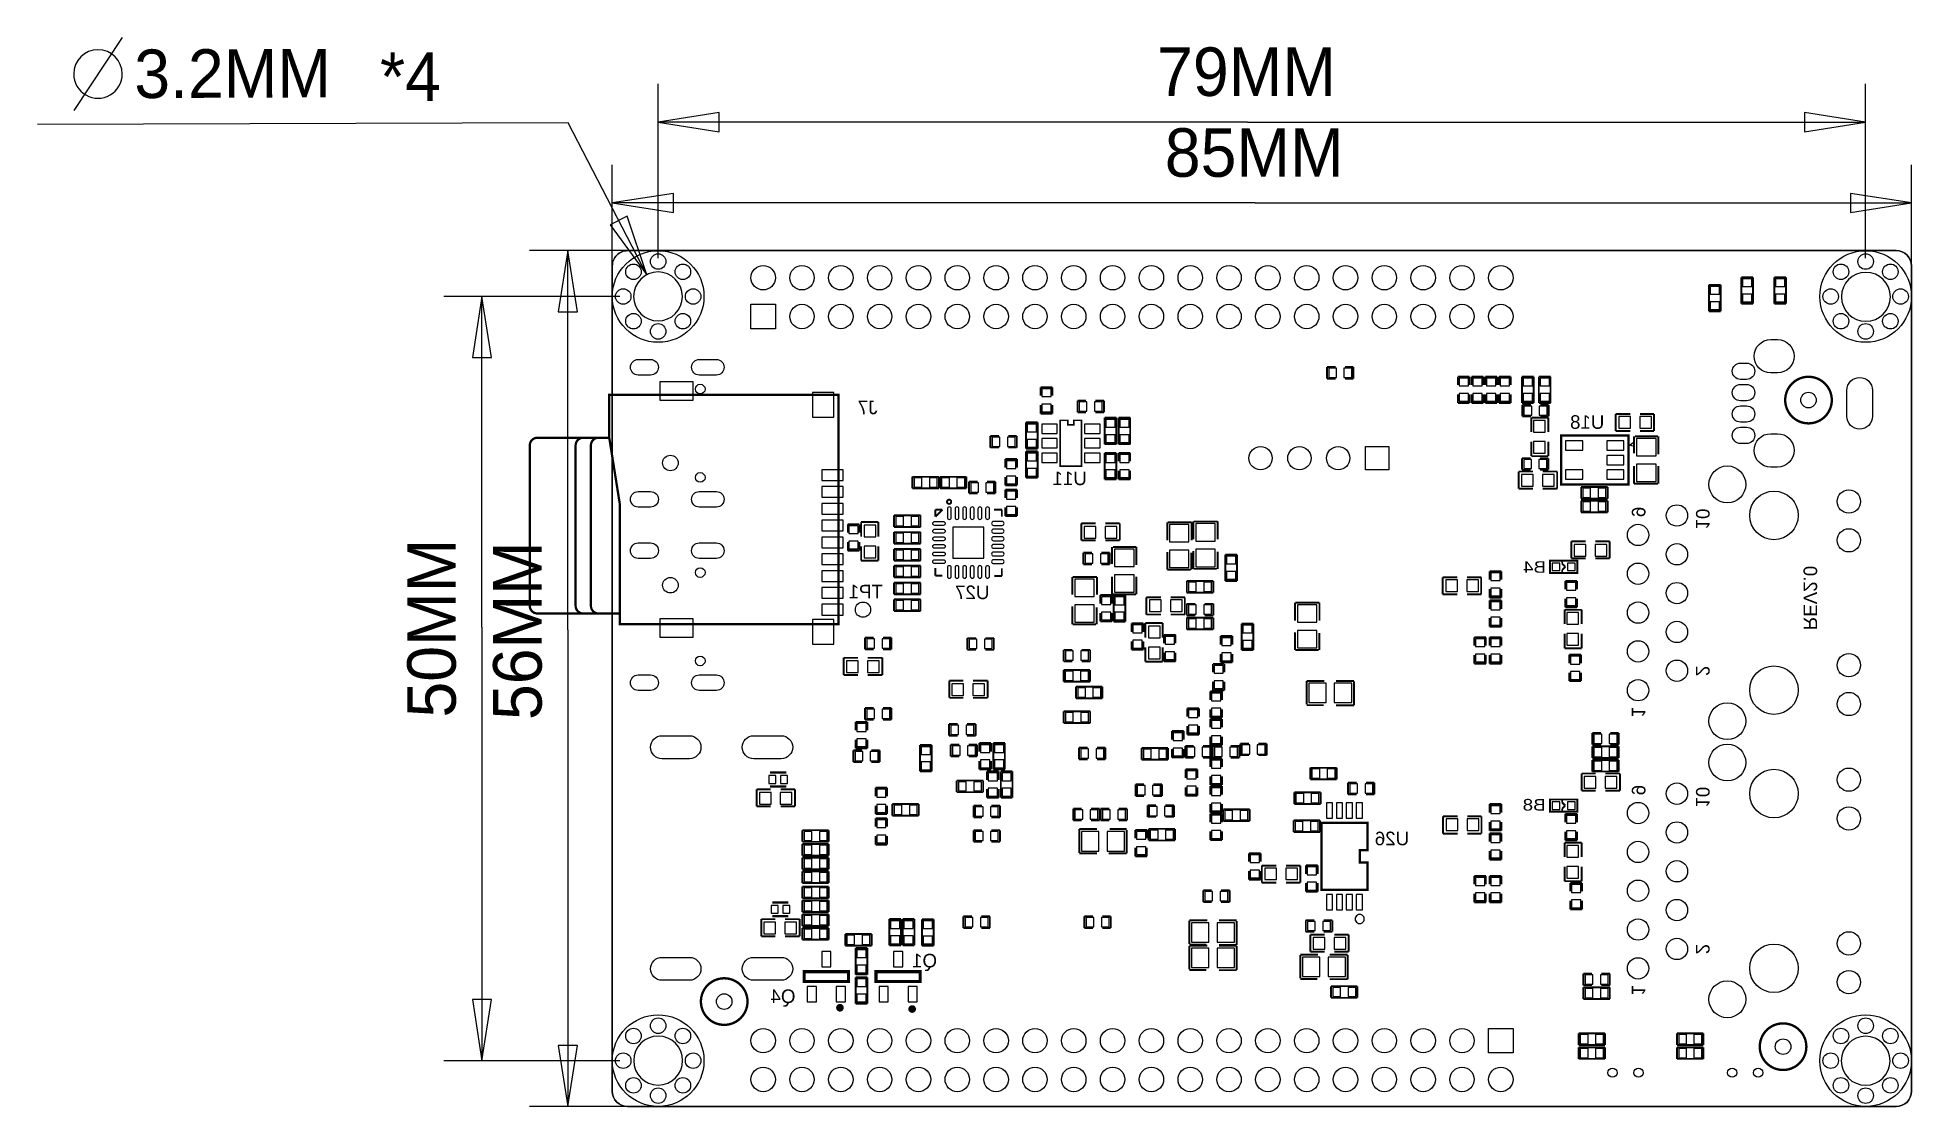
# Model space of a CAD drawing. Extents: x -38 to 85, y 0 to 70.
import ezdxf
from ezdxf.enums import TextEntityAlignment as Align

# ---------------------------------------------------------------- set-up
doc = ezdxf.new("R2010")
doc.units = 0
for name, color, linetype in [('BG_DIMENSION', 40, 'CONTINUOUS'), ('BG_OUTLINE', 7, 'CONTINUOUS'), ('PG_SILKSCREEN_BOTTOM', 120, 'CONTINUOUS'), ('PIN_BOTTOM', 5, 'CONTINUOUS'), ('RD_SILKSCREEN_BOTTOM', 200, 'CONTINUOUS')]:
    doc.layers.add(name, color=color, linetype=linetype)

msp = doc.modelspace()

# ---------------------------------------------------------------- texts
at = {"layer": 'BG_DIMENSION', "width": 0.992}
for s, rotation, p in [('3.2MM', 0.211, (-31.271134, 65.981402)), ('50MM', 90, (-10.24128, 25.4508)), ('56MM', 90, (-4.6228, 25.2857))]:
    msp.add_text(s, height=3.175, rotation=rotation, dxfattribs=at).set_placement(p)
for s, p in [('*4', (-15.19682, 65.791918)), ('79MM', (35.64128, 66.12128)), ('85MM', (36.14674, 60.833))]:
    msp.add_text(s, height=3.175, dxfattribs=at).set_placement(p)
at = {"layer": 'PG_SILKSCREEN_BOTTOM', "text_generation_flag": 2, "width": 1.028571}
for s, p in [('9', (66.700095, 38.560807)), ('10', (70.899909, 37.76091)), ('2', (70.899909, 28.160701)), ('1', (66.700095, 25.460706)), ('9', (66.699994, 20.360589)), ('10', (70.899909, 19.560692)), ('2', (70.899909, 9.960508)), ('1', (66.699994, 7.260488))]:
    msp.add_text(s, height=0.889, rotation=270, dxfattribs=at).set_placement(p)
at = {"layer": 'RD_SILKSCREEN_BOTTOM', "text_generation_flag": 2}
for s, height, width, p in [('J7', 0.889, 1.028571, (17.3482, 45.299198)), ('U11', 0.889, 1.028571, (31.04388, 40.658618)), ('B4', 0.762, 1.2, (61.08192, 34.91992)), ('TP1', 0.889, 1.028571, (17.70126, 33.246898)), ('U27', 0.889, 1.028571, (24.67102, 33.198638)), ('B8', 0.762, 1.2, (61.05652, 19.36242)), ('U26', 0.889, 1.028571, (52.13096, 17.095038))]:
    msp.add_text(s, height=height, dxfattribs=dict(at, width=width)).set_placement(p)
at = {"layer": 'RD_SILKSCREEN_BOTTOM', "text_generation_flag": 2, "width": 1.028571}
for s, p in [('U18', (63.78194, 44.341618)), ('Q1', (20.42668, 9.101658)), ('Q4', (11.16584, 6.769938))]:
    msp.add_text(s, height=0.889, dxfattribs=at).set_placement(p, align=Align.CENTER)
msp.add_text('REV2.0', height=0.889, rotation=270, dxfattribs=at).set_placement((77.933118, 33.27146), align=Align.CENTER)

# ---------------------------------------------------------------- linework, layer by layer
at = {"layer": 'BG_DIMENSION'}
for points in [[(-32.073139, 69.947231), (-35.230587, 65.173073)], [(2.999994, 55.499991), (2.999994, 66.906775)], [(81.999988, 55.499991), (81.999988, 66.906775)], [(6.999986, 65.031772), (2.999994, 64.40678), (6.999986, 63.781788), (6.999986, 65.031772)], [(77.999996, 63.781788), (81.999988, 64.40678), (77.999996, 65.031772), (77.999996, 63.781788)], [(2.253564, 54.425621), (-2.89814, 64.37122), (-37.608434, 64.243534)], [(41.54678, 64.40678), (2.999994, 64.40678)], [(41.54678, 64.40678), (81.999988, 64.40678)], [(0, 40.300504), (0, 61.618495)], [(85.000008, 39.061085), (85.000008, 61.618495)], [(3.999992, 59.743492), (0, 59.1185), (3.999992, 58.493508), (3.999992, 59.743492)], [(42.05224, 59.1185), (0, 59.1185)], [(42.05224, 59.1185), (85.000008, 59.1185)], [(81.000016, 58.493508), (85.000008, 59.1185), (81.000016, 59.743492), (81.000016, 58.493508)], [(-0.141199, 57.689928), (2.253564, 54.425621), (0.968731, 58.264857), (-0.141199, 57.689928)], [(4.269207, 55.99999), (-5.408295, 55.99999)], [(-2.283308, 51.999998), (-2.9083, 55.99999), (-3.533292, 51.999998), (-2.283308, 51.999998)], [(-2.9083, 31.1912), (-2.9083, 55.99999)], [(0.499999, 52.999996), (-11.026775, 52.999996)], [(-7.901788, 49.000004), (-8.52678, 52.999996), (-9.151772, 49.000004), (-7.901788, 49.000004)], [(-8.52678, 31.3563), (-8.52678, 52.999996)], [(-8.52678, 31.3563), (-8.52678, 2.999994)], [(-2.9083, 31.1912), (-2.9083, 0)], [(-9.151772, 6.999986), (-8.52678, 2.999994), (-7.901788, 6.999986), (-9.151772, 6.999986)], [(-3.533292, 3.999992), (-2.9083, 0), (-2.283308, 3.999992), (-3.533292, 3.999992)], [(0.499999, 2.999994), (-11.026775, 2.999994)], [(4.434459, 0), (-5.408295, 0)]]:
    msp.add_lwpolyline(points, dxfattribs=at)
msp.add_lwpolyline([(-32.064376, 67.560139, 0.999997), (-35.23935, 67.560165, 1.000003), (-32.064376, 67.560139)], format="xyb", dxfattribs=at)
at = {"layer": 'BG_OUTLINE'}
for points in [[(0, 54.999992, -0.414214), (0.999998, 55.99999)], [(84.00001, 55.99999, -0.414213), (85.000008, 54.999992)], [(4.58978, 53.00472, 1), (1.38938, 53.00472, 1), (4.58978, 53.00472)], [(83.61426, 52.97932, 1), (80.41386, 52.97932, 1), (83.61426, 52.97932)], [(4.59994, 3.00482, 1), (1.39954, 3.00482, 1), (4.59994, 3.00482)], [(83.59902, 2.99466, 1), (80.39862, 2.99466, 1), (83.59902, 2.99466)], [(0.999998, 0, -0.414212), (0, 0.999998)], [(85.000008, 0.999998, -0.414211), (84.00001, 0)]]:
    msp.add_lwpolyline(points, format="xyb", dxfattribs=at)
msp.add_lwpolyline([(84.00001, 0, 0.414211), (85.000008, 0.999998), (85.000008, 54.999992, 0.414213), (84.00001, 55.99999), (0.999998, 55.99999, 0.414214), (0, 54.999992), (0, 0.999998, 0.414212), (0.999998, 0)], format="xyb", close=True, dxfattribs=at)
for points in [[(0.999998, 55.99999), (84.00001, 55.99999)], [(0, 0.999998), (0, 54.999992)], [(85.000008, 54.999992), (85.000008, 0.999998)], [(84.00001, 0), (0.999998, 0)]]:
    msp.add_lwpolyline(points, dxfattribs=at)
at = {"layer": 'PG_SILKSCREEN_BOTTOM'}
for points, const_width in [([(73.859009, 54.263595), (74.621009, 54.263595)], 0.127), ([(73.859009, 52.536395), (73.859009, 54.263595)], 0.127), ([(74.621009, 54.263595), (74.621009, 52.536395)], 0.127), ([(76.018009, 54.263595), (76.780009, 54.263595)], 0.127), ([(76.018009, 52.536395), (76.018009, 54.263595)], 0.127), ([(76.780009, 54.263595), (76.780009, 52.536395)], 0.127), ([(71.758988, 53.763596), (72.520988, 53.763596)], 0.127), ([(71.758988, 52.036396), (71.758988, 53.763596)], 0.127), ([(72.520988, 53.763596), (72.520988, 52.036396)], 0.127), ([(72.520988, 52.036396), (71.758988, 52.036396)], 0.127), ([(74.621009, 52.536395), (73.859009, 52.536395)], 0.127), ([(76.780009, 52.536395), (76.018009, 52.536395)], 0.127), ([(46.760232, 48.382428), (47.319032, 48.382428)], 0.127), ([(46.760232, 47.620428), (46.760232, 48.382428)], 0.127), ([(47.928632, 48.382428), (48.487432, 48.382428)], 0.127), ([(48.487432, 48.382428), (48.487432, 47.620428)], 0.127), ([(55.31899, 47.204808), (55.31899, 47.763608)], 0.127), ([(55.31899, 47.763608), (56.08099, 47.763608)], 0.127), ([(56.08099, 47.763608), (56.08099, 47.204808)], 0.127), ([(56.218988, 47.204808), (56.218988, 47.763608)], 0.127), ([(56.218988, 47.763608), (56.980988, 47.763608)], 0.127), ([(56.980988, 47.763608), (56.980988, 47.204808)], 0.127), ([(57.119012, 47.204808), (57.119012, 47.763608)], 0.127), ([(57.119012, 47.763608), (57.881012, 47.763608)], 0.127), ([(57.881012, 47.763608), (57.881012, 47.204808)], 0.127), ([(58.01901, 47.204808), (58.01901, 47.763608)], 0.127), ([(58.01901, 47.763608), (58.78101, 47.763608)], 0.127), ([(58.78101, 47.763608), (58.78101, 47.204808)], 0.127), ([(59.519007, 47.763608), (60.281007, 47.763608)], 0.127), ([(59.519007, 46.036408), (59.519007, 47.763608)], 0.127), ([(60.281007, 47.763608), (60.281007, 46.036408)], 0.127), ([(60.619005, 47.763608), (61.381005, 47.763608)], 0.127), ([(60.619005, 46.036408), (60.619005, 47.763608)], 0.127), ([(61.381005, 47.763608), (61.381005, 46.036408)], 0.127), ([(0.499999, 31.559094), (0.499999, 39.359205), (-0.200101, 43.759196), (-0.200101, 46.559394), (14.800199, 46.559394), (14.800199, 31.559094), (0.499999, 31.559094)], 0.150089), ([(28.018994, 46.504809), (28.018994, 47.063609)], 0.127), ([(28.018994, 47.063609), (28.780994, 47.063609)], 0.127), ([(28.780994, 47.063609), (28.780994, 46.504809)], 0.127), ([(47.319032, 47.620428), (46.760232, 47.620428)], 0.127), ([(48.487432, 47.620428), (47.928632, 47.620428)], 0.127), ([(55.31899, 46.036408), (55.31899, 46.595208)], 0.127), ([(56.08099, 46.595208), (56.08099, 46.036408)], 0.127), ([(56.218988, 46.036408), (56.218988, 46.595208)], 0.127), ([(56.980988, 46.595208), (56.980988, 46.036408)], 0.127), ([(57.119012, 46.036408), (57.119012, 46.595208)], 0.127), ([(57.881012, 46.595208), (57.881012, 46.036408)], 0.127), ([(58.01901, 46.036408), (58.01901, 46.595208)], 0.127), ([(58.78101, 46.595208), (58.78101, 46.036408)], 0.127), ([(28.018994, 45.336409), (28.018994, 45.895209)], 0.127), ([(28.780994, 45.336409), (28.018994, 45.336409)], 0.127), ([(28.780994, 45.895209), (28.780994, 45.336409)], 0.127), ([(30.436312, 46.180908), (30.995112, 46.180908)], 0.127), ([(30.436312, 45.418908), (30.436312, 46.180908)], 0.127), ([(30.995112, 45.418908), (30.436312, 45.418908)], 0.127), ([(31.604712, 46.180908), (32.163512, 46.180908)], 0.127), ([(32.163512, 45.418908), (31.604712, 45.418908)], 0.127), ([(32.163512, 46.180908), (32.163512, 45.418908)], 0.127), ([(56.08099, 46.036408), (55.31899, 46.036408)], 0.127), ([(56.980988, 46.036408), (56.218988, 46.036408)], 0.127), ([(57.881012, 46.036408), (57.119012, 46.036408)], 0.127), ([(58.78101, 46.036408), (58.01901, 46.036408)], 0.127), ([(60.281007, 46.036408), (59.519007, 46.036408)], 0.127), ([(59.536406, 45.911008), (60.095206, 45.911008)], 0.127), ([(59.536406, 45.149008), (59.536406, 45.911008)], 0.127), ([(61.381005, 46.036408), (60.619005, 46.036408)], 0.127), ([(60.704806, 45.911008), (61.263606, 45.911008)], 0.127), ([(61.263606, 45.911008), (61.263606, 45.149008)], 0.127), ([(65.642693, 45.308799), (65.642693, 44.191199)], 0.127), ([(66.595193, 45.308799), (65.642693, 45.308799)], 0.127), ([(67.230193, 45.308799), (68.157293, 45.308799)], 0.127), ([(68.157293, 45.308799), (68.157293, 44.191199)], 0.127), ([(27.069009, 43.036388), (27.069009, 44.763588)], 0.127), ([(27.069009, 44.763588), (27.831009, 44.763588)], 0.127), ([(27.831009, 44.763588), (27.831009, 43.036388)], 0.127), ([(30.699888, 41.899992), (29.299891, 41.899992), (29.299891, 44.900012), (29.79989, 44.900012), (29.79989, 44.600012), (30.199889, 44.600012), (30.199889, 44.900012), (30.699888, 44.900012), (30.699888, 41.899992)], 0.1), ([(32.219011, 43.336388), (32.219011, 45.063588)], 0.127), ([(32.219011, 45.063588), (32.981011, 45.063588)], 0.127), ([(32.981011, 45.063588), (32.981011, 43.336388)], 0.127), ([(33.119009, 43.336388), (33.119009, 45.063588)], 0.127), ([(33.119009, 45.063588), (33.881009, 45.063588)], 0.127), ([(33.881009, 45.063588), (33.881009, 43.336388)], 0.127), ([(60.095206, 45.149008), (59.536406, 45.149008)], 0.127), ([(60.12119, 45.067296), (61.23879, 45.067296)], 0.127), ([(60.12119, 44.140196), (60.12119, 45.067296)], 0.127), ([(61.263606, 45.149008), (60.704806, 45.149008)], 0.127), ([(61.23879, 45.067296), (61.23879, 44.140196)], 0.127), ([(65.642693, 44.191199), (66.595193, 44.191199)], 0.127), ([(68.157293, 44.191199), (67.230193, 44.191199)], 0.127), ([(-5.399888, 43.259096), (-5.399888, 32.759294)], 0.150089), ([(-1.899793, 43.759196), (-4.899812, 43.759196)], 0.150089), ([(-2.399894, 43.259096), (-2.399894, 32.759294)], 0.150089), ([(-0.8001, 43.759196), (-1.899793, 43.759196)], 0.150089), ([(-1.399896, 43.259096), (-1.399896, 32.759294)], 0.150089), ([(-0.200101, 43.759196), (-0.899795, 43.759196)], 0.150089), ([(24.7364, 43.880989), (25.2952, 43.880989)], 0.127), ([(24.7364, 43.118989), (24.7364, 43.880989)], 0.127), ([(25.2952, 43.118989), (24.7364, 43.118989)], 0.127), ([(25.9048, 43.880989), (26.4636, 43.880989)], 0.127), ([(26.4636, 43.118989), (25.9048, 43.118989)], 0.127), ([(26.4636, 43.880989), (26.4636, 43.118989)], 0.127), ([(27.831009, 43.036388), (27.069009, 43.036388)], 0.127), ([(27.069009, 42.863592), (27.831009, 42.863592)], 0.127), ([(27.069009, 41.136392), (27.069009, 42.863592)], 0.127), ([(27.831009, 42.863592), (27.831009, 41.136392)], 0.127), ([(32.981011, 43.336388), (32.219011, 43.336388)], 0.127), ([(33.881009, 43.336388), (33.119009, 43.336388)], 0.127), ([(60.12119, 43.505196), (60.12119, 42.552696)], 0.127), ([(61.23879, 42.552696), (61.23879, 43.505196)], 0.127), ([(66.476194, 40.700096), (66.476194, 43.899988), (62.076203, 43.899988), (62.076203, 40.700096), (66.476194, 40.700096)], 0.150012), ([(66.849092, 42.731792), (66.849092, 43.849392)], 0.127), ([(66.899892, 43.849392), (68.423892, 43.849392)], 0.127), ([(68.436592, 43.849392), (68.436592, 42.680992)], 0.127), ([(25.7191, 41.804895), (25.7191, 42.363695)], 0.127), ([(25.7191, 42.363695), (26.4811, 42.363695)], 0.127), ([(26.4811, 42.363695), (26.4811, 41.804895)], 0.127), ([(32.219011, 41.036392), (32.219011, 42.763592)], 0.127), ([(32.219011, 42.763592), (32.981011, 42.763592)], 0.127), ([(32.981011, 42.763592), (32.981011, 41.036392)], 0.127), ([(33.119009, 42.204792), (33.119009, 42.763592)], 0.127), ([(33.119009, 42.763592), (33.881009, 42.763592)], 0.127), ([(33.881009, 42.763592), (33.881009, 42.204792)], 0.127), ([(59.516391, 42.420997), (60.075191, 42.420997)], 0.127), ([(59.516391, 41.658997), (59.516391, 42.420997)], 0.127), ([(60.075191, 41.658997), (59.516391, 41.658997)], 0.127), ([(60.12119, 42.552696), (61.23879, 42.552696)], 0.127), ([(60.684791, 42.420997), (61.243591, 42.420997)], 0.127), ([(61.243591, 41.658997), (60.684791, 41.658997)], 0.127), ([(61.243591, 42.420997), (61.243591, 41.658997)], 0.127), ([(66.836392, 41.918992), (66.836392, 40.750592)], 0.127), ([(68.436592, 40.750592), (68.436592, 41.918992)], 0.127), ([(19.63641, 41.20101), (21.36361, 41.20101)], 0.127), ([(19.63641, 40.43901), (19.63641, 41.20101)], 0.127), ([(21.36361, 40.43901), (19.63641, 40.43901)], 0.127), ([(21.36361, 41.20101), (21.36361, 40.43901)], 0.127), ([(21.436406, 41.20101), (23.163606, 41.20101)], 0.127), ([(21.436406, 40.43901), (21.436406, 41.20101)], 0.127), ([(23.163606, 40.43901), (21.436406, 40.43901)], 0.127), ([(23.163606, 41.20101), (23.163606, 40.43901)], 0.127), ([(23.336402, 40.880995), (23.895202, 40.880995)], 0.127), ([(23.336402, 40.118995), (23.336402, 40.880995)], 0.127), ([(24.504802, 40.880995), (25.063602, 40.880995)], 0.127), ([(25.063602, 40.880995), (25.063602, 40.118995)], 0.127), ([(25.7191, 40.636495), (25.7191, 41.195295)], 0.127), ([(26.4811, 40.636495), (25.7191, 40.636495)], 0.127), ([(26.4811, 41.195295), (26.4811, 40.636495)], 0.127), ([(27.831009, 41.136392), (27.069009, 41.136392)], 0.127), ([(32.981011, 41.036392), (32.219011, 41.036392)], 0.127), ([(33.119009, 41.036392), (33.119009, 41.595192)], 0.127), ([(33.881009, 41.036392), (33.119009, 41.036392)], 0.127), ([(33.881009, 41.595192), (33.881009, 41.036392)], 0.127), ([(59.302701, 41.548812), (60.229801, 41.548812)], 0.127), ([(59.302701, 40.431212), (59.302701, 41.548812)], 0.127), ([(60.229801, 40.431212), (59.302701, 40.431212)], 0.127), ([(61.817301, 41.548812), (60.864801, 41.548812)], 0.127), ([(60.864801, 40.431212), (61.817301, 40.431212)], 0.127), ([(61.817301, 40.431212), (61.817301, 41.548812)], 0.127), ([(63.386411, 40.531009), (65.113611, 40.531009)], 0.127), ([(63.386411, 39.769009), (63.386411, 40.531009)], 0.127), ([(65.113611, 40.531009), (65.113611, 39.769009)], 0.127), ([(66.836392, 40.750592), (68.411192, 40.750592)], 0.127), ([(23.895202, 40.118995), (23.336402, 40.118995)], 0.127), ([(25.063602, 40.118995), (24.504802, 40.118995)], 0.127), ([(25.7191, 39.804899), (25.7191, 40.363699)], 0.127), ([(25.7191, 40.363699), (26.4811, 40.363699)], 0.127), ([(25.7191, 38.636499), (25.7191, 39.195299)], 0.127), ([(26.4811, 40.363699), (26.4811, 39.804899)], 0.127), ([(26.4811, 39.195299), (26.4811, 38.636499)], 0.127), ([(65.113611, 39.769009), (63.386411, 39.769009)], 0.127), ([(63.386411, 39.640993), (65.113611, 39.640993)], 0.127), ([(63.386411, 38.878993), (63.386411, 39.640993)], 0.127), ([(65.113611, 39.640993), (65.113611, 38.878993)], 0.127), ([(15.408199, 37.543994), (15.408199, 38.102794)], 0.127), ([(15.408199, 38.102794), (16.170199, 38.102794)], 0.127), ([(16.170199, 38.102794), (16.170199, 37.543994)], 0.127), ([(16.279597, 38.236195), (16.279597, 37.283695)], 0.127), ([(17.397197, 38.236195), (16.279597, 38.236195)], 0.127), ([(17.397197, 37.283695), (17.397197, 38.236195)], 0.127), ([(18.436412, 38.681), (20.163612, 38.681)], 0.127), ([(18.436412, 37.919), (18.436412, 38.681)], 0.127), ([(20.163612, 38.681), (20.163612, 37.919)], 0.127), ([(21.595893, 39.053389), (21.138693, 39.053389)], 0.127), ([(21.138693, 39.053389), (21.138693, 38.596189)], 0.127), ([(21.138693, 38.596189), (21.595893, 39.053389)], 0.127), ([(25.484912, 39.053389), (24.976912, 39.053389)], 0.127), ([(25.484912, 38.596189), (25.484912, 39.053389)], 0.127), ([(26.4811, 38.636499), (25.7191, 38.636499)], 0.127), ([(30.688712, 38.158801), (31.615812, 38.158801)], 0.127), ([(30.688712, 37.041201), (30.688712, 38.158801)], 0.127), ([(33.203312, 38.158801), (32.250812, 38.158801)], 0.127), ([(33.203312, 37.041201), (33.203312, 38.158801)], 0.127), ([(36.303407, 38.219405), (36.303407, 37.051005)], 0.127), ([(37.903607, 38.219405), (36.328807, 38.219405)], 0.127), ([(37.903607, 37.051005), (37.903607, 38.219405)], 0.127), ([(38.013411, 38.2794), (38.013411, 37.111)], 0.127), ([(39.613611, 38.2794), (38.038811, 38.2794)], 0.127), ([(39.613611, 37.111), (39.613611, 38.2794)], 0.127), ([(65.113611, 38.878993), (63.386411, 38.878993)], 0.127), ([(15.408199, 36.375594), (15.408199, 36.934394)], 0.127), ([(16.170199, 36.934394), (16.170199, 36.375594)], 0.127), ([(20.163612, 37.919), (18.436412, 37.919)], 0.127), ([(18.436412, 37.581002), (20.163612, 37.581002)], 0.127), ([(18.436412, 36.819002), (18.436412, 37.581002)], 0.127), ([(20.163612, 36.819002), (18.436412, 36.819002)], 0.127), ([(20.163612, 37.581002), (20.163612, 36.819002)], 0.127), ([(31.615812, 37.041201), (30.688712, 37.041201)], 0.127), ([(32.250812, 37.041201), (33.203312, 37.041201)], 0.127), ([(62.74562, 36.97986), (63.67272, 36.97986)], 0.127), ([(62.74562, 35.86226), (62.74562, 36.97986)], 0.127), ([(65.26022, 36.97986), (64.30772, 36.97986)], 0.127), ([(65.26022, 35.86226), (65.26022, 36.97986)], 0.127), ([(16.170199, 36.375594), (15.408199, 36.375594)], 0.127), ([(16.279597, 35.721595), (16.279597, 36.648695)], 0.127), ([(17.397197, 35.721595), (16.279597, 35.721595)], 0.127), ([(17.397197, 36.648695), (17.397197, 35.721595)], 0.127), ([(18.436412, 36.481004), (20.163612, 36.481004)], 0.127), ([(18.436412, 35.719004), (18.436412, 36.481004)], 0.127), ([(20.163612, 35.719004), (18.436412, 35.719004)], 0.127), ([(20.163612, 36.481004), (20.163612, 35.719004)], 0.127), ([(30.820741, 36.238231), (31.379541, 36.238231)], 0.127), ([(30.820741, 35.476231), (30.820741, 36.238231)], 0.127), ([(31.989141, 36.238231), (32.547941, 36.238231)], 0.127), ([(32.547941, 36.238231), (32.547941, 35.476231)], 0.127), ([(32.699096, 35.491801), (32.699096, 36.609401)], 0.127), ([(32.749896, 36.609401), (34.273896, 36.609401)], 0.127), ([(34.286596, 36.609401), (34.286596, 35.441001)], 0.127), ([(36.303407, 35.120605), (36.303407, 36.289005)], 0.127), ([(37.890907, 36.238205), (37.890907, 35.120605)], 0.127), ([(38.013411, 35.1806), (38.013411, 36.349)], 0.127), ([(39.600911, 36.2982), (39.600911, 35.1806)], 0.127), ([(40.1066, 36.11626), (40.8686, 36.11626)], 0.127), ([(40.1066, 34.38906), (40.1066, 36.11626)], 0.127), ([(40.8686, 36.11626), (40.8686, 34.38906)], 0.127), ([(61.345039, 34.910928), (61.345039, 35.710927), (63.144832, 35.710927), (63.144832, 34.910928), (61.345039, 34.910928)], 0.127), ([(62.144834, 35.510826), (62.144834, 35.651034)], 0.127), ([(62.345037, 35.310928), (62.144834, 35.510826)], 0.127), ([(63.67272, 35.86226), (62.74562, 35.86226)], 0.127), ([(64.30772, 35.86226), (65.26022, 35.86226)], 0.127), ([(18.436412, 35.381006), (20.163612, 35.381006)], 0.127), ([(18.436412, 34.619006), (18.436412, 35.381006)], 0.127), ([(20.163612, 34.619006), (18.436412, 34.619006)], 0.127), ([(18.436412, 34.281008), (20.163612, 34.281008)], 0.127), ([(18.436412, 33.519008), (18.436412, 34.281008)], 0.127), ([(20.163612, 35.381006), (20.163612, 34.619006)], 0.127), ([(20.163612, 34.281008), (20.163612, 33.519008)], 0.127), ([(21.138693, 34.732595), (21.138693, 35.240595)], 0.127), ([(21.595893, 34.732595), (21.138693, 34.732595)], 0.127), ([(25.002312, 34.707195), (25.484912, 34.707195)], 0.127), ([(25.484912, 34.707195), (25.484912, 35.215195)], 0.127), ([(30.103394, 34.64941), (30.103394, 33.48101)], 0.127), ([(31.703594, 34.64941), (30.128794, 34.64941)], 0.127), ([(31.379541, 35.476231), (30.820741, 35.476231)], 0.127), ([(31.703594, 33.48101), (31.703594, 34.64941)], 0.127), ([(32.547941, 35.476231), (31.989141, 35.476231)], 0.127), ([(32.686396, 34.679001), (32.686396, 33.510601)], 0.127), ([(34.286596, 33.510601), (34.286596, 34.679001)], 0.127), ([(37.840107, 35.120605), (36.316107, 35.120605)], 0.127), ([(37.586412, 34.381008), (39.313612, 34.381008)], 0.127), ([(37.586412, 33.619008), (37.586412, 34.381008)], 0.127), ([(39.550111, 35.1806), (38.026111, 35.1806)], 0.127), ([(39.313612, 34.381008), (39.313612, 33.619008)], 0.127), ([(40.8686, 34.38906), (40.1066, 34.38906)], 0.127), ([(54.3306, 34.62274), (54.3306, 33.50514)], 0.127), ([(55.2831, 34.62274), (54.3306, 34.62274)], 0.127), ([(55.9181, 34.62274), (56.8452, 34.62274)], 0.127), ([(56.8452, 34.62274), (56.8452, 33.50514)], 0.127), ([(57.404, 34.4678), (57.404, 35.0266)], 0.127), ([(57.404, 35.0266), (58.166, 35.0266)], 0.127), ([(58.166, 35.0266), (58.166, 34.4678)], 0.127), ([(62.144834, 35.11103), (62.345037, 35.310928)], 0.127), ([(62.144834, 34.960916), (62.144834, 35.11103)], 0.127), ([(62.357, 33.8328), (62.357, 34.3916)], 0.127), ([(62.357, 34.3916), (63.119, 34.3916)], 0.127), ([(63.119, 34.3916), (63.119, 33.8328)], 0.127), ([(20.163612, 33.519008), (18.436412, 33.519008)], 0.127), ([(18.436412, 33.181011), (20.163612, 33.181011)], 0.127), ([(18.436412, 32.419011), (18.436412, 33.181011)], 0.127), ([(20.163612, 33.181011), (20.163612, 32.419011)], 0.127), ([(31.919012, 32.904811), (31.919012, 33.463611)], 0.127), ([(31.919012, 33.463611), (32.681012, 33.463611)], 0.127), ([(32.681012, 33.463611), (32.681012, 32.904811)], 0.127), ([(32.686396, 33.510601), (34.261196, 33.510601)], 0.127), ([(32.809002, 31.726403), (32.809002, 33.453603)], 0.127), ([(32.809002, 33.453603), (33.571002, 33.453603)], 0.127), ([(33.571002, 33.453603), (33.571002, 31.726403)], 0.127), ([(34.942704, 33.308798), (34.942704, 32.191198)], 0.127), ([(35.895204, 33.308798), (34.942704, 33.308798)], 0.127), ([(36.530204, 33.308798), (37.457304, 33.308798)], 0.127), ([(37.457304, 33.308798), (37.457304, 32.191198)], 0.127), ([(39.313612, 33.619008), (37.586412, 33.619008)], 0.127), ([(54.3306, 33.50514), (55.2831, 33.50514)], 0.127), ([(56.8452, 33.50514), (55.9181, 33.50514)], 0.127), ([(57.404, 33.2994), (57.404, 33.8582)], 0.127), ([(58.166, 33.2994), (57.404, 33.2994)], 0.127), ([(57.404, 32.5628), (57.404, 33.1216)], 0.127), ([(57.404, 33.1216), (58.166, 33.1216)], 0.127), ([(58.166, 33.8582), (58.166, 33.2994)], 0.127), ([(58.166, 33.1216), (58.166, 32.5628)], 0.127), ([(62.357, 32.6644), (62.357, 33.2232)], 0.127), ([(63.119, 33.2232), (63.119, 32.6644)], 0.127), ([(-4.899812, 32.259194), (-1.899793, 32.259194)], 0.150089), ([(-1.899793, 32.259194), (-0.899795, 32.259194)], 0.150089), ([(-0.899795, 32.259194), (0.499999, 32.259194)], 0.150089), ([(20.163612, 32.419011), (18.436412, 32.419011)], 0.127), ([(30.103394, 31.55061), (30.103394, 32.71901)], 0.127), ([(31.690894, 32.66821), (31.690894, 31.55061)], 0.127), ([(31.919012, 31.736411), (31.919012, 32.295211)], 0.127), ([(32.681012, 32.295211), (32.681012, 31.736411)], 0.127), ([(34.942704, 32.191198), (35.895204, 32.191198)], 0.127), ([(37.457304, 32.191198), (36.530204, 32.191198)], 0.127), ([(37.586412, 32.890993), (38.145212, 32.890993)], 0.127), ([(37.586412, 32.128993), (37.586412, 32.890993)], 0.127), ([(38.145212, 32.128993), (37.586412, 32.128993)], 0.127), ([(37.586412, 31.990995), (39.313612, 31.990995)], 0.127), ([(37.586412, 31.228995), (37.586412, 31.990995)], 0.127), ([(38.754812, 32.890993), (39.313612, 32.890993)], 0.127), ([(39.313612, 32.128993), (38.754812, 32.128993)], 0.127), ([(39.313612, 32.890993), (39.313612, 32.128993)], 0.127), ([(39.313612, 31.990995), (39.313612, 31.228995)], 0.127), ([(44.66557, 32.966812), (44.66557, 31.798412)], 0.127), ([(46.26577, 32.966812), (44.69097, 32.966812)], 0.127), ([(46.26577, 31.798412), (46.26577, 32.966812)], 0.127), ([(57.404, 31.3944), (57.404, 31.9532)], 0.127), ([(58.166, 31.9532), (58.166, 31.3944)], 0.127), ([(62.3062, 32.4993), (63.4238, 32.4993)], 0.127), ([(62.3062, 31.5722), (62.3062, 32.4993)], 0.127), ([(63.119, 32.6644), (62.357, 32.6644)], 0.127), ([(63.4238, 32.4993), (63.4238, 31.5722)], 0.127), ([(16.536391, 30.68099), (17.095191, 30.68099)], 0.127), ([(16.536391, 29.91899), (16.536391, 30.68099)], 0.127), ([(17.704791, 30.68099), (18.263591, 30.68099)], 0.127), ([(18.263591, 30.68099), (18.263591, 29.91899)], 0.127), ([(23.234269, 30.644744), (23.793069, 30.644744)], 0.127), ([(23.234269, 29.882744), (23.234269, 30.644744)], 0.127), ([(24.402669, 30.644744), (24.961469, 30.644744)], 0.127), ([(24.961469, 30.644744), (24.961469, 29.882744)], 0.127), ([(31.640094, 31.55061), (30.116094, 31.55061)], 0.127), ([(32.681012, 31.736411), (31.919012, 31.736411)], 0.127), ([(33.571002, 31.726403), (32.809002, 31.726403)], 0.127), ([(33.98266, 31.05658), (33.98266, 31.61538)], 0.127), ([(33.98266, 31.61538), (34.74466, 31.61538)], 0.127), ([(34.74466, 31.61538), (34.74466, 31.05658)], 0.127), ([(34.88121, 31.628105), (34.88121, 30.675605)], 0.127), ([(35.99881, 31.628105), (34.88121, 31.628105)], 0.127), ([(35.99881, 30.675605), (35.99881, 31.628105)], 0.127), ([(36.086009, 30.304791), (36.086009, 30.863591)], 0.127), ([(36.086009, 30.863591), (36.848009, 30.863591)], 0.127), ([(36.848009, 30.863591), (36.848009, 30.304791)], 0.127), ([(39.313612, 31.228995), (37.586412, 31.228995)], 0.127), ([(39.808988, 30.224806), (39.808988, 30.783606)], 0.127), ([(39.808988, 30.783606), (40.570988, 30.783606)], 0.127), ([(40.570988, 30.783606), (40.570988, 30.224806)], 0.127), ([(41.169006, 31.603594), (41.931006, 31.603594)], 0.127), ([(41.169006, 29.876394), (41.169006, 31.603594)], 0.127), ([(41.931006, 31.603594), (41.931006, 29.876394)], 0.127), ([(44.66557, 29.868012), (44.66557, 31.036412)], 0.127), ([(46.25307, 30.985612), (46.25307, 29.868012)], 0.127), ([(56.388, 30.1498), (56.388, 30.7086)], 0.127), ([(56.388, 30.7086), (57.15, 30.7086)], 0.127), ([(57.15, 30.7086), (57.15, 30.1498)], 0.127), ([(58.166, 31.3944), (57.404, 31.3944)], 0.127), ([(57.404, 30.1498), (57.404, 30.7086)], 0.127), ([(57.404, 30.7086), (58.166, 30.7086)], 0.127), ([(58.166, 30.7086), (58.166, 30.1498)], 0.127), ([(62.3062, 30.9372), (62.3062, 29.9847)], 0.127), ([(63.4238, 29.9847), (63.4238, 30.9372)], 0.127), ([(17.095191, 29.91899), (16.536391, 29.91899)], 0.127), ([(18.263591, 29.91899), (17.704791, 29.91899)], 0.127), ([(23.793069, 29.882744), (23.234269, 29.882744)], 0.127), ([(24.961469, 29.882744), (24.402669, 29.882744)], 0.127), ([(29.53639, 29.880992), (30.09519, 29.880992)], 0.127), ([(29.53639, 29.118992), (29.53639, 29.880992)], 0.127), ([(30.70479, 29.880992), (31.26359, 29.880992)], 0.127), ([(31.26359, 29.880992), (31.26359, 29.118992)], 0.127), ([(33.98266, 29.88818), (33.98266, 30.44698)], 0.127), ([(34.74466, 29.88818), (33.98266, 29.88818)], 0.127), ([(34.74466, 30.44698), (34.74466, 29.88818)], 0.127), ([(34.88121, 29.113505), (34.88121, 30.040605)], 0.127), ([(35.99881, 30.040605), (35.99881, 29.113505)], 0.127), ([(36.086009, 29.136391), (36.086009, 29.695191)], 0.127), ([(36.848009, 29.695191), (36.848009, 29.136391)], 0.127), ([(39.808988, 29.056406), (39.808988, 29.615206)], 0.127), ([(40.570988, 29.615206), (40.570988, 29.056406)], 0.127), ([(41.931006, 29.876394), (41.169006, 29.876394)], 0.127), ([(46.20227, 29.868012), (44.67827, 29.868012)], 0.127), ([(56.388, 28.9814), (56.388, 29.5402)], 0.127), ([(57.15, 29.5402), (57.15, 28.9814)], 0.127), ([(57.404, 28.9814), (57.404, 29.5402)], 0.127), ([(58.166, 29.5402), (58.166, 28.9814)], 0.127), ([(62.3062, 29.9847), (63.4238, 29.9847)], 0.127), ([(62.62116, 29.007079), (62.62116, 29.565879)], 0.127), ([(62.62116, 29.565879), (63.38316, 29.565879)], 0.127), ([(63.38316, 29.565879), (63.38316, 29.007079)], 0.127), ([(15.142693, 29.358793), (16.069793, 29.358793)], 0.127), ([(15.142693, 28.241193), (15.142693, 29.358793)], 0.127), ([(16.069793, 28.241193), (15.142693, 28.241193)], 0.127), ([(17.657293, 29.358793), (16.704793, 29.358793)], 0.127), ([(16.704793, 28.241193), (17.657293, 28.241193)], 0.127), ([(17.657293, 28.241193), (17.657293, 29.358793)], 0.127), ([(29.526408, 28.561005), (31.253608, 28.561005)], 0.127), ([(29.526408, 27.799005), (29.526408, 28.561005)], 0.127), ([(30.09519, 29.118992), (29.53639, 29.118992)], 0.127), ([(31.26359, 29.118992), (30.70479, 29.118992)], 0.127), ([(31.253608, 28.561005), (31.253608, 27.799005)], 0.127), ([(35.99881, 29.113505), (34.88121, 29.113505)], 0.127), ([(36.848009, 29.136391), (36.086009, 29.136391)], 0.127), ([(39.288999, 28.404795), (39.288999, 28.963595)], 0.127), ([(39.288999, 28.963595), (40.050999, 28.963595)], 0.127), ([(40.570988, 29.056406), (39.808988, 29.056406)], 0.127), ([(40.050999, 28.963595), (40.050999, 28.404795)], 0.127), ([(57.15, 28.9814), (56.388, 28.9814)], 0.127), ([(58.166, 28.9814), (57.404, 28.9814)], 0.127), ([(62.62116, 27.838679), (62.62116, 28.397479)], 0.127), ([(63.38316, 28.397479), (63.38316, 27.838679)], 0.127), ([(22.042704, 27.858796), (22.969804, 27.858796)], 0.127), ([(22.042704, 26.741196), (22.042704, 27.858796)], 0.127), ([(24.557304, 27.858796), (23.604804, 27.858796)], 0.127), ([(24.557304, 26.741196), (24.557304, 27.858796)], 0.127), ([(31.253608, 27.799005), (29.526408, 27.799005)], 0.127), ([(30.336388, 27.474012), (32.063588, 27.474012)], 0.127), ([(30.336388, 26.712012), (30.336388, 27.474012)], 0.127), ([(32.063588, 27.474012), (32.063588, 26.712012)], 0.127), ([(39.118997, 26.604798), (39.118997, 27.163598)], 0.127), ([(39.118997, 27.163598), (39.880997, 27.163598)], 0.127), ([(39.288999, 27.236395), (39.288999, 27.795195)], 0.127), ([(40.050999, 27.236395), (39.288999, 27.236395)], 0.127), ([(39.880997, 27.163598), (39.880997, 26.604798)], 0.127), ([(40.050999, 27.795195), (40.050999, 27.236395)], 0.127), ([(45.42061, 27.846604), (46.58901, 27.846604)], 0.127), ([(45.42061, 26.309904), (45.42061, 27.833904)], 0.127), ([(48.51941, 27.846604), (47.35101, 27.846604)], 0.127), ([(48.51941, 26.246404), (48.51941, 27.821204)], 0.127), ([(63.38316, 27.838679), (62.62116, 27.838679)], 0.127), ([(16.536391, 26.080999), (17.095191, 26.080999)], 0.127), ([(16.536391, 25.318999), (16.536391, 26.080999)], 0.127), ([(17.704791, 26.080999), (18.263591, 26.080999)], 0.127), ([(18.263591, 26.080999), (18.263591, 25.318999)], 0.127), ([(22.969804, 26.741196), (22.042704, 26.741196)], 0.127), ([(23.604804, 26.741196), (24.557304, 26.741196)], 0.127), ([(29.53639, 25.851002), (31.26359, 25.851002)], 0.127), ([(29.53639, 25.089002), (29.53639, 25.851002)], 0.127), ([(32.063588, 26.712012), (30.336388, 26.712012)], 0.127), ([(31.26359, 25.851002), (31.26359, 25.089002)], 0.127), ([(37.619, 25.5048), (37.619, 26.0636)], 0.127), ([(37.619, 26.0636), (38.381, 26.0636)], 0.127), ([(38.381, 26.0636), (38.381, 25.5048)], 0.127), ([(39.118997, 25.436398), (39.118997, 25.995198)], 0.127), ([(39.880997, 25.995198), (39.880997, 25.436398)], 0.127), ([(46.53821, 26.259104), (45.42061, 26.259104)], 0.127), ([(47.35101, 26.246404), (48.51941, 26.246404)], 0.127), ([(15.918993, 24.604802), (15.918993, 25.163602)], 0.127), ([(15.918993, 25.163602), (16.680993, 25.163602)], 0.127), ([(17.095191, 25.318999), (16.536391, 25.318999)], 0.127), ([(16.680993, 25.163602), (16.680993, 24.604802)], 0.127), ([(18.263591, 25.318999), (17.704791, 25.318999)], 0.127), ([(22.036405, 25.030989), (22.595205, 25.030989)], 0.127), ([(22.036405, 24.268989), (22.036405, 25.030989)], 0.127), ([(23.204805, 25.030989), (23.763605, 25.030989)], 0.127), ([(23.763605, 25.030989), (23.763605, 24.268989)], 0.127), ([(31.26359, 25.089002), (29.53639, 25.089002)], 0.127), ([(36.619002, 24.004803), (36.619002, 24.563603)], 0.127), ([(36.619002, 24.563603), (37.381002, 24.563603)], 0.127), ([(37.381002, 24.563603), (37.381002, 24.004803)], 0.127), ([(37.619, 24.3364), (37.619, 24.8952)], 0.127), ([(38.381, 24.8952), (38.381, 24.3364)], 0.127), ([(39.880997, 25.436398), (39.118997, 25.436398)], 0.127), ([(39.118997, 24.804802), (39.118997, 25.363602)], 0.127), ([(39.118997, 25.363602), (39.880997, 25.363602)], 0.127), ([(39.880997, 25.363602), (39.880997, 24.804802)], 0.127), ([(15.768752, 23.308412), (16.327552, 23.308412)], 0.127), ([(15.768752, 22.546412), (15.768752, 23.308412)], 0.127), ([(15.918993, 23.436402), (15.918993, 23.995202)], 0.127), ([(16.680993, 23.436402), (15.918993, 23.436402)], 0.127), ([(16.680993, 23.995202), (16.680993, 23.436402)], 0.127), ([(16.937152, 23.308412), (17.495952, 23.308412)], 0.127), ([(17.495952, 23.308412), (17.495952, 22.546412)], 0.127), ([(20.136612, 23.653598), (20.898612, 23.653598)], 0.127), ([(20.136612, 21.926398), (20.136612, 23.653598)], 0.127), ([(20.898612, 23.653598), (20.898612, 21.926398)], 0.127), ([(22.595205, 24.268989), (22.036405, 24.268989)], 0.127), ([(22.136405, 23.681004), (22.695205, 23.681004)], 0.127), ([(22.136405, 22.919004), (22.136405, 23.681004)], 0.127), ([(23.763605, 24.268989), (23.204805, 24.268989)], 0.127), ([(23.304805, 23.681004), (23.863605, 23.681004)], 0.127), ([(23.863605, 23.681004), (23.863605, 22.919004)], 0.127), ([(24.019002, 23.224795), (24.019002, 23.783595)], 0.127), ([(24.019002, 23.783595), (24.781002, 23.783595)], 0.127), ([(24.781002, 23.783595), (24.781002, 23.224795)], 0.127), ([(24.919, 23.783595), (25.681, 23.783595)], 0.127), ([(24.919, 22.056395), (24.919, 23.783595)], 0.127), ([(25.681, 23.783595), (25.681, 22.056395)], 0.127), ([(30.536388, 23.481005), (31.095188, 23.481005)], 0.127), ([(30.536388, 22.719005), (30.536388, 23.481005)], 0.127), ([(31.704788, 23.481005), (32.263588, 23.481005)], 0.127), ([(32.263588, 23.481005), (32.263588, 22.719005)], 0.127), ([(34.636405, 23.451007), (36.363605, 23.451007)], 0.127), ([(34.636405, 22.689007), (34.636405, 23.451007)], 0.127), ([(36.363605, 23.451007), (36.363605, 22.689007)], 0.127), ([(36.619002, 22.836403), (36.619002, 23.395203)], 0.127), ([(37.381002, 23.395203), (37.381002, 22.836403)], 0.127), ([(37.486412, 23.581004), (38.045212, 23.581004)], 0.127), ([(37.486412, 22.819004), (37.486412, 23.581004)], 0.127), ([(38.381, 24.3364), (37.619, 24.3364)], 0.127), ([(38.654812, 23.581004), (39.213612, 23.581004)], 0.127), ([(39.118997, 23.636402), (39.118997, 24.195202)], 0.127), ([(39.880997, 23.636402), (39.118997, 23.636402)], 0.127), ([(39.213612, 23.581004), (39.213612, 22.819004)], 0.127), ([(39.286409, 23.581004), (39.845209, 23.581004)], 0.127), ([(39.286409, 22.819004), (39.286409, 23.581004)], 0.127), ([(39.880997, 24.195202), (39.880997, 23.636402)], 0.127), ([(40.454809, 23.581004), (41.013609, 23.581004)], 0.127), ([(41.013609, 23.581004), (41.013609, 22.819004)], 0.127), ([(41.086405, 23.751007), (41.645205, 23.751007)], 0.127), ([(41.086405, 22.989007), (41.086405, 23.751007)], 0.127), ([(42.254805, 23.751007), (42.813605, 23.751007)], 0.127), ([(42.813605, 23.751007), (42.813605, 22.989007)], 0.127), ([(64.116407, 24.440998), (64.675207, 24.440998)], 0.127), ([(64.116407, 23.678998), (64.116407, 24.440998)], 0.127), ([(64.675207, 23.678998), (64.116407, 23.678998)], 0.127), ([(64.116407, 23.570997), (65.843607, 23.570997)], 0.127), ([(64.116407, 22.808997), (64.116407, 23.570997)], 0.127), ([(65.284807, 24.440998), (65.843607, 24.440998)], 0.127), ([(65.843607, 23.678998), (65.284807, 23.678998)], 0.127), ([(65.843607, 24.440998), (65.843607, 23.678998)], 0.127), ([(65.843607, 23.570997), (65.843607, 22.808997)], 0.127), ([(16.327552, 22.546412), (15.768752, 22.546412)], 0.127), ([(17.495952, 22.546412), (16.937152, 22.546412)], 0.127), ([(22.695205, 22.919004), (22.136405, 22.919004)], 0.127), ([(23.863605, 22.919004), (23.304805, 22.919004)], 0.127), ([(24.019002, 22.056395), (24.019002, 22.615195)], 0.127), ([(24.781002, 22.056395), (24.019002, 22.056395)], 0.127), ([(24.781002, 22.615195), (24.781002, 22.056395)], 0.127), ([(25.681, 22.056395), (24.919, 22.056395)], 0.127), ([(31.095188, 22.719005), (30.536388, 22.719005)], 0.127), ([(32.263588, 22.719005), (31.704788, 22.719005)], 0.127), ([(36.363605, 22.689007), (34.636405, 22.689007)], 0.127), ([(37.381002, 22.836403), (36.619002, 22.836403)], 0.127), ([(38.045212, 22.819004), (37.486412, 22.819004)], 0.127), ([(37.519, 21.504808), (37.519, 22.063608)], 0.127), ([(37.519, 22.063608), (38.281, 22.063608)], 0.127), ([(38.281, 22.063608), (38.281, 21.504808)], 0.127), ([(39.213612, 22.819004), (38.654812, 22.819004)], 0.127), ([(39.118997, 22.204807), (39.118997, 22.763607)], 0.127), ([(39.118997, 22.763607), (39.880997, 22.763607)], 0.127), ([(39.845209, 22.819004), (39.286409, 22.819004)], 0.127), ([(39.880997, 22.763607), (39.880997, 22.204807)], 0.127), ([(41.013609, 22.819004), (40.454809, 22.819004)], 0.127), ([(41.645205, 22.989007), (41.086405, 22.989007)], 0.127), ([(42.813605, 22.989007), (42.254805, 22.989007)], 0.127), ([(45.666508, 22.160992), (47.393708, 22.160992)], 0.127), ([(45.666508, 21.398992), (45.666508, 22.160992)], 0.127), ([(47.393708, 22.160992), (47.393708, 21.398992)], 0.127), ([(65.843607, 22.808997), (64.116407, 22.808997)], 0.127), ([(64.116407, 22.681006), (65.843607, 22.681006)], 0.127), ([(64.116407, 21.919006), (64.116407, 22.681006)], 0.127), ([(65.843607, 22.681006), (65.843607, 21.919006)], 0.127), ([(10.324998, 21.85289), (11.375009, 21.85289)], 0.1524), ([(10.324998, 20.947101), (11.375009, 20.947101)], 0.1524), ([(17.21899, 20.304811), (17.21899, 20.863611)], 0.127), ([(17.21899, 20.863611), (17.98099, 20.863611)], 0.127), ([(17.98099, 20.863611), (17.98099, 20.304811)], 0.127), ([(20.898612, 21.926398), (20.136612, 21.926398)], 0.127), ([(22.536404, 21.330996), (24.263604, 21.330996)], 0.127), ([(22.536404, 20.568996), (22.536404, 21.330996)], 0.127), ([(24.263604, 21.330996), (24.263604, 20.568996)], 0.127), ([(24.519001, 21.374811), (24.519001, 21.933611)], 0.127), ([(24.519001, 21.933611), (25.281001, 21.933611)], 0.127), ([(25.281001, 21.933611), (25.281001, 21.374811)], 0.127), ([(25.418999, 21.933611), (26.180999, 21.933611)], 0.127), ([(25.418999, 20.206411), (25.418999, 21.933611)], 0.127), ([(26.180999, 21.933611), (26.180999, 20.206411)], 0.127), ([(34.236406, 21.081009), (34.795206, 21.081009)], 0.127), ([(34.236406, 20.319009), (34.236406, 21.081009)], 0.127), ([(35.404806, 21.081009), (35.963606, 21.081009)], 0.127), ([(35.963606, 21.081009), (35.963606, 20.319009)], 0.127), ([(37.519, 20.336408), (37.519, 20.895208)], 0.127), ([(38.281, 20.895208), (38.281, 20.336408)], 0.127), ([(39.118997, 21.036407), (39.118997, 21.595207)], 0.127), ([(39.880997, 21.036407), (39.118997, 21.036407)], 0.127), ([(39.118997, 20.404811), (39.118997, 20.963611)], 0.127), ([(39.118997, 20.963611), (39.880997, 20.963611)], 0.127), ([(39.880997, 21.595207), (39.880997, 21.036407)], 0.127), ([(39.880997, 20.963611), (39.880997, 20.404811)], 0.127), ([(47.393708, 21.398992), (45.666508, 21.398992)], 0.127), ([(48.136404, 21.181009), (48.695204, 21.181009)], 0.127), ([(48.136404, 20.419009), (48.136404, 21.181009)], 0.127), ([(49.304804, 21.181009), (49.863604, 21.181009)], 0.127), ([(49.863604, 21.181009), (49.863604, 20.419009)], 0.127), ([(63.41364, 21.78812), (64.34074, 21.78812)], 0.127), ([(63.41364, 20.67052), (63.41364, 21.78812)], 0.127), ([(65.843607, 21.919006), (64.116407, 21.919006)], 0.127), ([(65.92824, 21.78812), (64.97574, 21.78812)], 0.127), ([(65.92824, 20.67052), (65.92824, 21.78812)], 0.127), ([(9.442704, 20.75881), (10.369804, 20.75881)], 0.127), ([(9.442704, 19.64121), (9.442704, 20.75881)], 0.127), ([(10.369804, 19.64121), (9.442704, 19.64121)], 0.127), ([(11.957304, 20.75881), (11.004804, 20.75881)], 0.127), ([(11.004804, 19.64121), (11.957304, 19.64121)], 0.127), ([(11.957304, 19.64121), (11.957304, 20.75881)], 0.127), ([(17.21899, 19.136411), (17.21899, 19.695211)], 0.127), ([(17.98099, 19.695211), (17.98099, 19.136411)], 0.127), ([(18.326405, 19.790994), (20.053605, 19.790994)], 0.127), ([(18.326405, 19.028994), (18.326405, 19.790994)], 0.127), ([(20.053605, 19.790994), (20.053605, 19.028994)], 0.127), ([(24.263604, 20.568996), (22.536404, 20.568996)], 0.127), ([(23.636402, 19.681012), (24.195202, 19.681012)], 0.127), ([(23.636402, 18.919012), (23.636402, 19.681012)], 0.127), ([(24.519001, 20.206411), (24.519001, 20.765211)], 0.127), ([(25.281001, 20.206411), (24.519001, 20.206411)], 0.127), ([(24.804802, 19.681012), (25.363602, 19.681012)], 0.127), ([(25.281001, 20.765211), (25.281001, 20.206411)], 0.127), ([(25.363602, 19.681012), (25.363602, 18.919012)], 0.127), ([(26.180999, 20.206411), (25.418999, 20.206411)], 0.127), ([(34.795206, 20.319009), (34.236406, 20.319009)], 0.127), ([(35.02152, 19.71548), (35.58032, 19.71548)], 0.127), ([(35.02152, 18.95348), (35.02152, 19.71548)], 0.127), ([(35.963606, 20.319009), (35.404806, 20.319009)], 0.127), ([(36.18992, 19.71548), (36.74872, 19.71548)], 0.127), ([(36.74872, 19.71548), (36.74872, 18.95348)], 0.127), ([(38.281, 20.336408), (37.519, 20.336408)], 0.127), ([(39.118997, 19.236411), (39.118997, 19.795211)], 0.127), ([(39.880997, 19.795211), (39.880997, 19.236411)], 0.127), ([(44.616497, 20.550988), (46.343697, 20.550988)], 0.127), ([(44.616497, 19.788988), (44.616497, 20.550988)], 0.127), ([(46.343697, 19.788988), (44.616497, 19.788988)], 0.127), ([(46.343697, 20.550988), (46.343697, 19.788988)], 0.127), ([(48.695204, 20.419009), (48.136404, 20.419009)], 0.127), ([(49.863604, 20.419009), (49.304804, 20.419009)], 0.127), ([(57.404, 19.2278), (57.404, 19.7866)], 0.127), ([(57.404, 19.7866), (58.166, 19.7866)], 0.127), ([(58.166, 19.7866), (58.166, 19.2278)], 0.127), ([(61.345039, 19.289903), (61.345039, 20.089901), (63.144832, 20.089901), (63.144832, 19.289903), (61.345039, 19.289903)], 0.127), ([(62.144834, 19.8898), (62.144834, 20.030008)], 0.127), ([(62.345037, 19.689902), (62.144834, 19.8898)], 0.127), ([(62.144834, 19.490004), (62.345037, 19.689902)], 0.127), ([(64.34074, 20.67052), (63.41364, 20.67052)], 0.127), ([(64.97574, 20.67052), (65.92824, 20.67052)], 0.127), ([(17.98099, 19.136411), (17.21899, 19.136411)], 0.127), ([(17.21899, 18.304789), (17.21899, 18.863589)], 0.127), ([(17.21899, 18.863589), (17.98099, 18.863589)], 0.127), ([(17.98099, 18.863589), (17.98099, 18.304789)], 0.127), ([(20.053605, 19.028994), (18.326405, 19.028994)], 0.127), ([(24.195202, 18.919012), (23.636402, 18.919012)], 0.127), ([(25.363602, 18.919012), (24.804802, 18.919012)], 0.127), ([(30.156404, 19.481013), (30.715204, 19.481013)], 0.127), ([(30.156404, 18.719013), (30.156404, 19.481013)], 0.127), ([(30.715204, 18.719013), (30.156404, 18.719013)], 0.127), ([(31.324804, 19.481013), (31.883604, 19.481013)], 0.127), ([(31.883604, 18.719013), (31.324804, 18.719013)], 0.127), ([(31.883604, 19.481013), (31.883604, 18.719013)], 0.127), ([(31.9564, 19.481013), (32.5152, 19.481013)], 0.127), ([(31.9564, 18.719013), (31.9564, 19.481013)], 0.127), ([(32.5152, 18.719013), (31.9564, 18.719013)], 0.127), ([(33.1248, 19.481013), (33.6836, 19.481013)], 0.127), ([(33.6836, 18.719013), (33.1248, 18.719013)], 0.127), ([(33.6836, 19.481013), (33.6836, 18.719013)], 0.127), ([(35.58032, 18.95348), (35.02152, 18.95348)], 0.127), ([(36.74872, 18.95348), (36.18992, 18.95348)], 0.127), ([(39.880997, 19.236411), (39.118997, 19.236411)], 0.127), ([(39.118997, 18.604789), (39.118997, 19.163589)], 0.127), ([(39.118997, 19.163589), (39.880997, 19.163589)], 0.127), ([(39.880997, 19.163589), (39.880997, 18.604789)], 0.127), ([(39.96629, 19.45099), (41.69349, 19.45099)], 0.127), ([(39.96629, 18.68899), (39.96629, 19.45099)], 0.127), ([(41.69349, 18.68899), (39.96629, 18.68899)], 0.127), ([(41.69349, 19.45099), (41.69349, 18.68899)], 0.127), ([(44.566307, 18.731001), (46.293507, 18.731001)], 0.127), ([(44.566307, 17.969001), (44.566307, 18.731001)], 0.127), ([(46.293507, 18.731001), (46.293507, 17.969001)], 0.127), ([(46.399907, 14.170101), (46.399907, 18.569889), (49.400104, 18.569889), (49.400104, 16.769994), (48.900004, 16.769994), (48.900004, 15.969996), (49.400104, 15.969996), (49.400104, 14.170101), (46.399907, 14.170101)], 0.150089), ([(54.35092, 18.97888), (54.35092, 17.86128)], 0.127), ([(55.30342, 18.97888), (54.35092, 18.97888)], 0.127), ([(55.93842, 18.97888), (56.86552, 18.97888)], 0.127), ([(56.86552, 18.97888), (56.86552, 17.86128)], 0.127), ([(57.404, 18.0594), (57.404, 18.6182)], 0.127), ([(58.166, 18.6182), (58.166, 18.0594)], 0.127), ([(62.144834, 19.33989), (62.144834, 19.490004)], 0.127), ([(62.357, 18.5928), (62.357, 19.1516)], 0.127), ([(62.357, 19.1516), (63.119, 19.1516)], 0.127), ([(63.119, 19.1516), (63.119, 18.5928)], 0.127), ([(12.436399, 18.08099), (14.163599, 18.08099)], 0.127), ([(12.436399, 17.31899), (12.436399, 18.08099)], 0.127), ([(14.163599, 17.31899), (12.436399, 17.31899)], 0.127), ([(12.436399, 17.180992), (14.163599, 17.180992)], 0.127), ([(12.436399, 16.418992), (12.436399, 17.180992)], 0.127), ([(14.163599, 18.08099), (14.163599, 17.31899)], 0.127), ([(14.163599, 17.180992), (14.163599, 16.418992)], 0.127), ([(17.21899, 17.136389), (17.21899, 17.695189)], 0.127), ([(17.98099, 17.136389), (17.21899, 17.136389)], 0.127), ([(17.98099, 17.695189), (17.98099, 17.136389)], 0.127), ([(23.636402, 18.08099), (24.195202, 18.08099)], 0.127), ([(23.636402, 17.31899), (23.636402, 18.08099)], 0.127), ([(24.195202, 17.31899), (23.636402, 17.31899)], 0.127), ([(24.804802, 18.08099), (25.363602, 18.08099)], 0.127), ([(25.363602, 17.31899), (24.804802, 17.31899)], 0.127), ([(25.363602, 18.08099), (25.363602, 17.31899)], 0.127), ([(31.719012, 18.163591), (30.550612, 18.163591)], 0.127), ([(30.550612, 18.163591), (30.550612, 16.588791)], 0.127), ([(32.531812, 18.150891), (33.649412, 18.150891)], 0.127), ([(33.649412, 18.100091), (33.649412, 16.576091)], 0.127), ([(34.208999, 17.544796), (34.208999, 18.103596)], 0.127), ([(34.208999, 18.103596), (34.970999, 18.103596)], 0.127), ([(34.970999, 18.103596), (34.970999, 17.544796)], 0.127), ([(35.0901, 18.16862), (36.8173, 18.16862)], 0.127), ([(35.0901, 17.40662), (35.0901, 18.16862)], 0.127), ([(36.8173, 17.40662), (35.0901, 17.40662)], 0.127), ([(36.8173, 18.16862), (36.8173, 17.40662)], 0.127), ([(39.118997, 17.436389), (39.118997, 17.995189)], 0.127), ([(39.880997, 17.436389), (39.118997, 17.436389)], 0.127), ([(39.880997, 17.995189), (39.880997, 17.436389)], 0.127), ([(46.293507, 17.969001), (44.566307, 17.969001)], 0.127), ([(54.35092, 17.86128), (55.30342, 17.86128)], 0.127), ([(56.86552, 17.86128), (55.93842, 17.86128)], 0.127), ([(58.166, 18.0594), (57.404, 18.0594)], 0.127), ([(57.404, 17.3228), (57.404, 17.8816)], 0.127), ([(57.404, 17.8816), (58.166, 17.8816)], 0.127), ([(58.166, 17.8816), (58.166, 17.3228)], 0.127), ([(62.3062, 17.2593), (63.4238, 17.2593)], 0.127), ([(62.3062, 16.3322), (62.3062, 17.2593)], 0.127), ([(62.357, 17.4244), (62.357, 17.9832)], 0.127), ([(63.119, 17.4244), (62.357, 17.4244)], 0.127), ([(63.119, 17.9832), (63.119, 17.4244)], 0.127), ([(63.4238, 17.2593), (63.4238, 16.3322)], 0.127), ([(14.163599, 16.418992), (12.436399, 16.418992)], 0.127), ([(12.436399, 16.280994), (14.163599, 16.280994)], 0.127), ([(12.436399, 15.518994), (12.436399, 16.280994)], 0.127), ([(14.163599, 16.280994), (14.163599, 15.518994)], 0.127), ([(30.550612, 16.563391), (31.719012, 16.563391)], 0.127), ([(33.649412, 16.563391), (32.481012, 16.563391)], 0.127), ([(34.208999, 16.376396), (34.208999, 16.935196)], 0.127), ([(34.970999, 16.376396), (34.208999, 16.376396)], 0.127), ([(34.970999, 16.935196), (34.970999, 16.376396)], 0.127), ([(41.658997, 16.0147), (41.658997, 16.5735)], 0.127), ([(41.658997, 16.5735), (42.420997, 16.5735)], 0.127), ([(42.420997, 16.5735), (42.420997, 16.0147)], 0.127), ([(57.404, 16.1544), (57.404, 16.7132)], 0.127), ([(58.166, 16.1544), (57.404, 16.1544)], 0.127), ([(58.166, 16.7132), (58.166, 16.1544)], 0.127), ([(14.163599, 15.518994), (12.436399, 15.518994)], 0.127), ([(12.436399, 15.380995), (14.163599, 15.380995)], 0.127), ([(12.436399, 14.618995), (12.436399, 15.380995)], 0.127), ([(14.163599, 15.380995), (14.163599, 14.618995)], 0.127), ([(41.658997, 14.8463), (41.658997, 15.4051)], 0.127), ([(42.420997, 14.8463), (41.658997, 14.8463)], 0.127), ([(42.420997, 15.4051), (42.420997, 14.8463)], 0.127), ([(42.492701, 15.758795), (42.492701, 14.641195)], 0.127), ([(43.445201, 15.758795), (42.492701, 15.758795)], 0.127), ([(44.080201, 15.758795), (45.007301, 15.758795)], 0.127), ([(45.007301, 15.758795), (45.007301, 14.641195)], 0.127), ([(45.379005, 15.224709), (45.379005, 15.783509)], 0.127), ([(45.379005, 15.783509), (46.141005, 15.783509)], 0.127), ([(46.141005, 15.783509), (46.141005, 15.224709)], 0.127), ([(56.388, 14.5288), (56.388, 15.0876)], 0.127), ([(56.388, 15.0876), (57.15, 15.0876)], 0.127), ([(57.15, 15.0876), (57.15, 14.5288)], 0.127), ([(57.404, 14.5288), (57.404, 15.0876)], 0.127), ([(57.404, 15.0876), (58.166, 15.0876)], 0.127), ([(58.166, 15.0876), (58.166, 14.5288)], 0.127), ([(62.3062, 15.6972), (62.3062, 14.7447)], 0.127), ([(62.3062, 14.7447), (63.4238, 14.7447)], 0.127), ([(63.4238, 14.7447), (63.4238, 15.6972)], 0.127), ([(14.163599, 14.618995), (12.436399, 14.618995)], 0.127), ([(12.436399, 14.380997), (14.163599, 14.380997)], 0.127), ([(12.436399, 13.618997), (12.436399, 14.380997)], 0.127), ([(14.163599, 13.618997), (12.436399, 13.618997)], 0.127), ([(12.436399, 13.480999), (14.163599, 13.480999)], 0.127), ([(12.436399, 12.718999), (12.436399, 13.480999)], 0.127), ([(14.163599, 14.380997), (14.163599, 13.618997)], 0.127), ([(14.163599, 13.480999), (14.163599, 12.718999)], 0.127), ([(38.65626, 14.15034), (39.21506, 14.15034)], 0.127), ([(38.65626, 13.38834), (38.65626, 14.15034)], 0.127), ([(39.82466, 14.15034), (40.38346, 14.15034)], 0.127), ([(40.38346, 14.15034), (40.38346, 13.38834)], 0.127), ([(42.492701, 14.641195), (43.445201, 14.641195)], 0.127), ([(45.007301, 14.641195), (44.080201, 14.641195)], 0.127), ([(45.379005, 14.056309), (45.379005, 14.615109)], 0.127), ([(46.141005, 14.056309), (45.379005, 14.056309)], 0.127), ([(46.141005, 14.615109), (46.141005, 14.056309)], 0.127), ([(56.388, 13.3604), (56.388, 13.9192)], 0.127), ([(57.15, 13.9192), (57.15, 13.3604)], 0.127), ([(57.404, 13.3604), (57.404, 13.9192)], 0.127), ([(58.166, 13.9192), (58.166, 13.3604)], 0.127), ([(62.68212, 14.069339), (62.68212, 14.628139)], 0.127), ([(62.68212, 14.628139), (63.44412, 14.628139)], 0.127), ([(62.68212, 12.900939), (62.68212, 13.459739)], 0.127), ([(63.44412, 14.628139), (63.44412, 14.069339)], 0.127), ([(63.44412, 13.459739), (63.44412, 12.900939)], 0.127), ([(9.742703, 12.258802), (10.669803, 12.258802)], 0.127), ([(9.742703, 11.141202), (9.742703, 12.258802)], 0.127), ([(10.475112, 13.352907), (11.524996, 13.352907)], 0.1524), ([(10.475112, 12.447092), (11.524996, 12.447092)], 0.1524), ([(12.257303, 12.258802), (11.304803, 12.258802)], 0.127), ([(12.257303, 11.141202), (12.257303, 12.258802)], 0.127), ([(14.163599, 12.718999), (12.436399, 12.718999)], 0.127), ([(12.436399, 12.581001), (14.163599, 12.581001)], 0.127), ([(12.436399, 11.819001), (12.436399, 12.581001)], 0.127), ([(14.163599, 12.581001), (14.163599, 11.819001)], 0.127), ([(18.11782, 12.267921), (18.87982, 12.267921)], 0.127), ([(18.11782, 10.540721), (18.11782, 12.267921)], 0.127), ([(18.87982, 12.267921), (18.87982, 10.540721)], 0.127), ([(19.00682, 12.267921), (19.76882, 12.267921)], 0.127), ([(19.00682, 10.540721), (19.00682, 12.267921)], 0.127), ([(19.76882, 12.267921), (19.76882, 10.540721)], 0.127), ([(20.25904, 10.531119), (20.25904, 12.258319)], 0.127), ([(20.25904, 12.258319), (21.02104, 12.258319)], 0.127), ([(21.02104, 12.258319), (21.02104, 10.531119)], 0.127), ([(22.972039, 12.44092), (23.530839, 12.44092)], 0.127), ([(22.972039, 11.67892), (22.972039, 12.44092)], 0.127), ([(24.140439, 12.44092), (24.699239, 12.44092)], 0.127), ([(24.699239, 12.44092), (24.699239, 11.67892)], 0.127), ([(30.8864, 12.44092), (31.4452, 12.44092)], 0.127), ([(30.8864, 11.67892), (30.8864, 12.44092)], 0.127), ([(32.0548, 12.44092), (32.6136, 12.44092)], 0.127), ([(32.6136, 12.44092), (32.6136, 11.67892)], 0.127), ([(39.21506, 13.38834), (38.65626, 13.38834)], 0.127), ([(40.38346, 13.38834), (39.82466, 13.38834)], 0.127), ([(57.15, 13.3604), (56.388, 13.3604)], 0.127), ([(58.166, 13.3604), (57.404, 13.3604)], 0.127), ([(63.44412, 12.900939), (62.68212, 12.900939)], 0.127), ([(10.669803, 11.141202), (9.742703, 11.141202)], 0.127), ([(11.304803, 11.141202), (12.257303, 11.141202)], 0.127), ([(14.163599, 11.819001), (12.436399, 11.819001)], 0.127), ([(12.436399, 11.681003), (14.163599, 11.681003)], 0.127), ([(12.436399, 10.919003), (12.436399, 11.681003)], 0.127), ([(14.163599, 11.681003), (14.163599, 10.919003)], 0.127), ([(15.236393, 11.281004), (16.963593, 11.281004)], 0.127), ([(15.236393, 10.519004), (15.236393, 11.281004)], 0.127), ([(16.963593, 11.281004), (16.963593, 10.519004)], 0.127), ([(23.530839, 11.67892), (22.972039, 11.67892)], 0.127), ([(24.699239, 11.67892), (24.140439, 11.67892)], 0.127), ([(31.4452, 11.67892), (30.8864, 11.67892)], 0.127), ([(32.6136, 11.67892), (32.0548, 11.67892)], 0.127), ([(37.75456, 12.17422), (38.92296, 12.17422)], 0.127), ([(37.75456, 10.63752), (37.75456, 12.16152)], 0.127), ([(40.85336, 12.17422), (39.68496, 12.17422)], 0.127), ([(40.85336, 10.57402), (40.85336, 12.14882)], 0.127), ([(45.372299, 12.192), (45.931099, 12.192)], 0.127), ([(45.372299, 11.43), (45.372299, 12.192)], 0.127), ([(45.931099, 11.43), (45.372299, 11.43)], 0.127), ([(45.6692, 11.2522), (46.5963, 11.2522)], 0.127), ([(45.6692, 10.1346), (45.6692, 11.2522)], 0.127), ([(46.540699, 12.192), (47.099499, 12.192)], 0.127), ([(47.099499, 11.43), (46.540699, 11.43)], 0.127), ([(47.099499, 12.192), (47.099499, 11.43)], 0.127), ([(48.1838, 11.2522), (47.2313, 11.2522)], 0.127), ([(48.1838, 10.1346), (48.1838, 11.2522)], 0.127), ([(14.163599, 10.919003), (12.436399, 10.919003)], 0.127), ([(16.963593, 10.519004), (15.236393, 10.519004)], 0.127), ([(15.918993, 8.636406), (15.918993, 10.363606)], 0.127), ([(15.918993, 10.363606), (16.680993, 10.363606)], 0.127), ([(16.680993, 10.363606), (16.680993, 8.636406)], 0.127), ([(18.87982, 10.540721), (18.11782, 10.540721)], 0.127), ([(19.76882, 10.540721), (19.00682, 10.540721)], 0.127), ([(21.02104, 10.531119), (20.25904, 10.531119)], 0.127), ([(38.87216, 10.58672), (37.75456, 10.58672)], 0.127), ([(37.75456, 10.52322), (38.92296, 10.52322)], 0.127), ([(37.75456, 8.98652), (37.75456, 10.51052)], 0.127), ([(39.68496, 10.57402), (40.85336, 10.57402)], 0.127), ([(40.85336, 10.52322), (39.68496, 10.52322)], 0.127), ([(40.85336, 8.92302), (40.85336, 10.49782)], 0.127), ([(45.0088, 9.9314), (46.1772, 9.9314)], 0.127), ([(45.0088, 8.3947), (45.0088, 9.9187)], 0.127), ([(46.5963, 10.1346), (45.6692, 10.1346)], 0.127), ([(48.1076, 9.9314), (46.9392, 9.9314)], 0.127), ([(47.2313, 10.1346), (48.1838, 10.1346)], 0.127), ([(48.1076, 8.3312), (48.1076, 9.906)], 0.127), ([(12.549988, 8.17499), (15.450007, 8.17499), (15.450007, 8.8249), (12.549988, 8.8249), (12.549988, 8.17499)], 0.2), ([(16.680993, 8.636406), (15.918993, 8.636406)], 0.127), ([(17.250004, 8.17499), (20.149998, 8.17499), (20.149998, 8.825001), (17.250004, 8.825001), (17.250004, 8.17499)], 0.2), ([(38.87216, 8.93572), (37.75456, 8.93572)], 0.127), ([(39.68496, 8.92302), (40.85336, 8.92302)], 0.127), ([(63.536398, 8.700999), (64.095198, 8.700999)], 0.127), ([(63.536398, 7.938999), (63.536398, 8.700999)], 0.127), ([(64.704798, 8.700999), (65.263598, 8.700999)], 0.127), ([(65.263598, 8.700999), (65.263598, 7.938999)], 0.127), ([(15.918993, 6.73641), (15.918993, 8.46361)], 0.127), ([(15.918993, 8.46361), (16.680993, 8.46361)], 0.127), ([(16.680993, 8.46361), (16.680993, 6.73641)], 0.127), ([(46.1264, 8.3439), (45.0088, 8.3439)], 0.127), ([(46.9392, 8.3312), (48.1076, 8.3312)], 0.127), ([(47.023299, 7.874), (48.750499, 7.874)], 0.127), ([(47.023299, 7.112), (47.023299, 7.874)], 0.127), ([(48.750499, 7.874), (48.750499, 7.112)], 0.127), ([(64.095198, 7.938999), (63.536398, 7.938999)], 0.127), ([(63.536398, 7.801), (65.263598, 7.801)], 0.127), ([(63.536398, 7.039), (63.536398, 7.801)], 0.127), ([(65.263598, 7.938999), (64.704798, 7.938999)], 0.127), ([(65.263598, 7.801), (65.263598, 7.039)], 0.127), ([(16.680993, 6.73641), (15.918993, 6.73641)], 0.127), ([(48.750499, 7.112), (47.023299, 7.112)], 0.127), ([(65.263598, 7.039), (63.536398, 7.039)], 0.127), ([(63.222403, 4.780991), (64.949603, 4.780991)], 0.127), ([(63.222403, 4.018991), (63.222403, 4.780991)], 0.127), ([(64.949603, 4.018991), (63.222403, 4.018991)], 0.127), ([(63.222403, 3.880993), (64.949603, 3.880993)], 0.127), ([(63.222403, 3.118993), (63.222403, 3.880993)], 0.127), ([(64.949603, 4.780991), (64.949603, 4.018991)], 0.127), ([(64.949603, 3.880993), (64.949603, 3.118993)], 0.127), ([(69.657392, 4.780991), (71.384592, 4.780991)], 0.127), ([(69.657392, 4.018991), (69.657392, 4.780991)], 0.127), ([(71.384592, 4.018991), (69.657392, 4.018991)], 0.127), ([(69.657392, 3.880993), (71.384592, 3.880993)], 0.127), ([(69.657392, 3.118993), (69.657392, 3.880993)], 0.127), ([(71.384592, 4.780991), (71.384592, 4.018991)], 0.127), ([(71.384592, 3.880993), (71.384592, 3.118993)], 0.127), ([(64.949603, 3.118993), (63.222403, 3.118993)], 0.127), ([(71.384592, 3.118993), (69.657392, 3.118993)], 0.127)]:
    msp.add_lwpolyline(points, dxfattribs=dict(at, const_width=const_width))
for points, const_width in [([(79.78394, 46.221675, 1), (76.73594, 46.221675, 1), (79.78394, 46.221675)], 0.154889), ([(-4.899812, 43.759196, 0.414358), (-5.399888, 43.259096)], 0.150089), ([(-1.899793, 43.759196, 0.414371), (-2.399894, 43.259096)], 0.150089), ([(-0.899795, 43.759196, 0.41437), (-1.399896, 43.259096)], 0.150089), ([(22.170695, 39.567002, 0.999982), (21.897315, 39.567002, 1.000018), (22.170695, 39.567002)], 0.127), ([(-5.399888, 32.759294, 0.414315), (-4.899812, 32.259194)], 0.150089), ([(-2.399894, 32.759294, 0.414327), (-1.899793, 32.259194)], 0.150089), ([(-1.399896, 32.759294, 0.414327), (-0.899795, 32.259194)], 0.150089), ([(8.84428, 6.866915, 1), (5.79628, 6.866915, 1), (8.84428, 6.866915)], 0.154889), ([(15.016912, 6.461785, 1.000044), (14.767128, 6.46176, 0.999956), (15.016912, 6.461785)], 0.250012), ([(19.741413, 6.37794, 0.99995), (19.491427, 6.37794, 1.00005), (19.741413, 6.37794)], 0.250012), ([(78.12024, 3.915435, 1), (75.07224, 3.915435, 1), (78.12024, 3.915435)], 0.154889)]:
    msp.add_lwpolyline(points, format="xyb", dxfattribs=dict(at, const_width=const_width))
msp.add_lwpolyline([(66.545333, 43.282413), (66.845332, 43.482412), (66.845332, 43.182413)], close=True, dxfattribs=at)
msp.add_lwpolyline([(49.199902, 12.270003, 1), (48.600098, 12.269997, 1)], format="xyb", close=True, dxfattribs=at)
at = {"layer": 'PIN_BOTTOM'}
for points in [[(73.935209, 53.646095), (74.544809, 53.646095), (74.544809, 54.154095), (73.935209, 54.154095)], [(76.094209, 53.646095), (76.703809, 53.646095), (76.703809, 54.154095), (76.094209, 54.154095)], [(71.835188, 53.146096), (72.444788, 53.146096), (72.444788, 53.654096), (71.835188, 53.654096)], [(73.935209, 52.645894), (74.544809, 52.645894), (74.544809, 53.153894), (73.935209, 53.153894)], [(76.094209, 52.645894), (76.703809, 52.645894), (76.703809, 53.153894), (76.094209, 53.153894)], [(9.070061, 50.890043), (9.070061, 52.489938), (10.669956, 52.489938), (10.669956, 50.890043)], [(71.835188, 52.145895), (72.444788, 52.145895), (72.444788, 52.653895), (71.835188, 52.653895)], [(47.377731, 47.696628), (47.377731, 48.306228), (46.869731, 48.306228), (46.869731, 47.696628)], [(48.377932, 47.696628), (48.377932, 48.306228), (47.869932, 48.306228), (47.869932, 47.696628)], [(3.10007, 46.209356), (5.299964, 46.209356), (5.299964, 47.409252), (3.10007, 47.409252)], [(14.5002, 45.10946), (14.5002, 46.709355), (13.100202, 46.709355), (13.100202, 45.10946)], [(28.095194, 46.44611), (28.704794, 46.44611), (28.704794, 46.95411), (28.095194, 46.95411)], [(56.00479, 47.654108), (55.39519, 47.654108), (55.39519, 47.146108), (56.00479, 47.146108)], [(56.00479, 46.653907), (55.39519, 46.653907), (55.39519, 46.145907), (56.00479, 46.145907)], [(56.904788, 47.654108), (56.295188, 47.654108), (56.295188, 47.146108), (56.904788, 47.146108)], [(56.904788, 46.653907), (56.295188, 46.653907), (56.295188, 46.145907), (56.904788, 46.145907)], [(57.804812, 47.654108), (57.195212, 47.654108), (57.195212, 47.146108), (57.804812, 47.146108)], [(57.804812, 46.653907), (57.195212, 46.653907), (57.195212, 46.145907), (57.804812, 46.145907)], [(58.70481, 47.654108), (58.09521, 47.654108), (58.09521, 47.146108), (58.70481, 47.146108)], [(58.70481, 46.653907), (58.09521, 46.653907), (58.09521, 46.145907), (58.70481, 46.145907)], [(59.595207, 47.146108), (60.204807, 47.146108), (60.204807, 47.654108), (59.595207, 47.654108)], [(59.595207, 46.145907), (60.204807, 46.145907), (60.204807, 46.653907), (59.595207, 46.653907)], [(60.695205, 47.146108), (61.304805, 47.146108), (61.304805, 47.654108), (60.695205, 47.654108)], [(60.695205, 46.145907), (61.304805, 46.145907), (61.304805, 46.653907), (60.695205, 46.653907)], [(28.095194, 45.445909), (28.704794, 45.445909), (28.704794, 45.953909), (28.095194, 45.953909)], [(31.053811, 45.495108), (31.053811, 46.104708), (30.545811, 46.104708), (30.545811, 45.495108)], [(32.054013, 45.495108), (32.054013, 46.104708), (31.546013, 46.104708), (31.546013, 45.495108)], [(60.153906, 45.225208), (60.153906, 45.834808), (59.645906, 45.834808), (59.645906, 45.225208)], [(61.154107, 45.225208), (61.154107, 45.834808), (60.646107, 45.834808), (60.646107, 45.225208)], [(27.754809, 44.654089), (27.145209, 44.654089), (27.145209, 44.146089), (27.754809, 44.146089)], [(29.107892, 44.6548), (28.091892, 44.6548), (28.091892, 44.0452), (29.107892, 44.0452)], [(31.907886, 44.6548), (30.891886, 44.6548), (30.891886, 44.0452), (31.907886, 44.0452)], [(32.904811, 44.954088), (32.295211, 44.954088), (32.295211, 44.446088), (32.904811, 44.446088)], [(33.804809, 44.954088), (33.195209, 44.954088), (33.195209, 44.446088), (33.804809, 44.446088)], [(61.03559, 44.889496), (60.27359, 44.889496), (60.27359, 44.127496), (61.03559, 44.127496)], [(66.607893, 44.394399), (66.607893, 45.156399), (65.845893, 45.156399), (65.845893, 44.394399)], [(67.979493, 44.394399), (67.979493, 45.156399), (67.217493, 45.156399), (67.217493, 44.394399)], [(25.353899, 43.195189), (25.353899, 43.804789), (24.845899, 43.804789), (24.845899, 43.195189)], [(26.3541, 43.195189), (26.3541, 43.804789), (25.8461, 43.804789), (25.8461, 43.195189)], [(27.754809, 43.653888), (27.145209, 43.653888), (27.145209, 43.145888), (27.754809, 43.145888)], [(29.107892, 43.704789), (28.091892, 43.704789), (28.091892, 43.095189), (29.107892, 43.095189)], [(31.907886, 43.704789), (30.891886, 43.704789), (30.891886, 43.095189), (31.907886, 43.095189)], [(32.904811, 43.953887), (32.295211, 43.953887), (32.295211, 43.445887), (32.904811, 43.445887)], [(33.804809, 43.953887), (33.195209, 43.953887), (33.195209, 43.445887), (33.804809, 43.445887)], [(50.794945, 43.182007), (50.794945, 41.658007), (49.270945, 41.658007), (49.270945, 43.182007)], [(61.03559, 43.517896), (60.27359, 43.517896), (60.27359, 42.755896), (61.03559, 42.755896)], [(62.367389, 42.945202), (63.484989, 42.945202), (63.484989, 43.554802), (62.367389, 43.554802)], [(65.067409, 42.945202), (66.185009, 42.945202), (66.185009, 43.554802), (65.067409, 43.554802)], [(68.284192, 43.709692), (67.014192, 43.709692), (67.014192, 42.566692), (68.284192, 42.566692)], [(25.7953, 41.746195), (26.4049, 41.746195), (26.4049, 42.254195), (25.7953, 42.254195)], [(27.145209, 42.246093), (27.754809, 42.246093), (27.754809, 42.754093), (27.145209, 42.754093)], [(27.145209, 41.245892), (27.754809, 41.245892), (27.754809, 41.753892), (27.145209, 41.753892)], [(29.107892, 42.754779), (28.091892, 42.754779), (28.091892, 42.145179), (29.107892, 42.145179)], [(31.907886, 42.754779), (30.891886, 42.754779), (30.891886, 42.145179), (31.907886, 42.145179)], [(32.904811, 42.654093), (32.295211, 42.654093), (32.295211, 42.146093), (32.904811, 42.146093)], [(33.804809, 42.654093), (33.195209, 42.654093), (33.195209, 42.146093), (33.804809, 42.146093)], [(59.62589, 42.344797), (59.62589, 41.735197), (60.13389, 41.735197), (60.13389, 42.344797)], [(60.626092, 42.344797), (60.626092, 41.735197), (61.134092, 41.735197), (61.134092, 42.344797)], [(65.067409, 41.995192), (66.185009, 41.995192), (66.185009, 42.604792), (65.067409, 42.604792)], [(68.284192, 42.033292), (67.014192, 42.033292), (67.014192, 40.890292), (68.284192, 40.890292)], [(13.700201, 40.959215), (15.100198, 40.959215), (15.100198, 41.659213), (13.700201, 41.659213)], [(13.700201, 39.85942), (15.100198, 39.85942), (15.100198, 40.559419), (13.700201, 40.559419)], [(19.745909, 41.12481), (19.745909, 40.51521), (20.253909, 40.51521), (20.253909, 41.12481)], [(20.74611, 41.12481), (20.74611, 40.51521), (21.25411, 40.51521), (21.25411, 41.12481)], [(21.545906, 41.12481), (21.545906, 40.51521), (22.053906, 40.51521), (22.053906, 41.12481)], [(22.546107, 41.12481), (22.546107, 40.51521), (23.054107, 40.51521), (23.054107, 41.12481)], [(23.445902, 40.804795), (23.445902, 40.195195), (23.953902, 40.195195), (23.953902, 40.804795)], [(24.446103, 40.804795), (24.446103, 40.195195), (24.954103, 40.195195), (24.954103, 40.804795)], [(25.7953, 40.745994), (26.4049, 40.745994), (26.4049, 41.253994), (25.7953, 41.253994)], [(32.904811, 41.653892), (32.295211, 41.653892), (32.295211, 41.145892), (32.904811, 41.145892)], [(33.804809, 41.653892), (33.195209, 41.653892), (33.195209, 41.145892), (33.804809, 41.145892)], [(59.480501, 41.345612), (59.480501, 40.583612), (60.242501, 40.583612), (60.242501, 41.345612)], [(60.852101, 41.345612), (60.852101, 40.583612), (61.614101, 40.583612), (61.614101, 41.345612)], [(62.367389, 41.045181), (63.484989, 41.045181), (63.484989, 41.654781), (62.367389, 41.654781)], [(65.067409, 41.045181), (66.185009, 41.045181), (66.185009, 41.654781), (65.067409, 41.654781)], [(13.700201, 38.759321), (15.100198, 38.759321), (15.100198, 39.459319), (13.700201, 39.459319)], [(25.7953, 39.746199), (26.4049, 39.746199), (26.4049, 40.254199), (25.7953, 40.254199)], [(25.7953, 38.745998), (26.4049, 38.745998), (26.4049, 39.253998), (25.7953, 39.253998)], [(63.495911, 40.454809), (63.495911, 39.845209), (64.003911, 39.845209), (64.003911, 40.454809)], [(64.003911, 38.955193), (64.003911, 39.564793), (63.495911, 39.564793), (63.495911, 38.955193)], [(64.496112, 40.454809), (64.496112, 39.845209), (65.004112, 39.845209), (65.004112, 40.454809)], [(65.004112, 38.955193), (65.004112, 39.564793), (64.496112, 39.564793), (64.496112, 38.955193)], [(13.700201, 37.659297), (15.100198, 37.659297), (15.100198, 38.359296), (13.700201, 38.359296)], [(16.482797, 37.270995), (17.244797, 37.270995), (17.244797, 38.032995), (16.482797, 38.032995)], [(19.053912, 37.9952), (19.053912, 38.6048), (18.545912, 38.6048), (18.545912, 37.9952)], [(20.054113, 37.9952), (20.054113, 38.6048), (19.546113, 38.6048), (19.546113, 37.9952)], [(36.455807, 36.936705), (37.725807, 36.936705), (37.725807, 38.079705), (36.455807, 38.079705)], [(38.165811, 36.9967), (39.435811, 36.9967), (39.435811, 38.1397), (38.165811, 38.1397)], [(13.700201, 36.559198), (15.100198, 36.559198), (15.100198, 37.259197), (13.700201, 37.259197)], [(15.484399, 37.485295), (16.093999, 37.485295), (16.093999, 37.993295), (15.484399, 37.993295)], [(15.484399, 36.485093), (16.093999, 36.485093), (16.093999, 36.993093), (15.484399, 36.993093)], [(19.053912, 36.895202), (19.053912, 37.504802), (18.545912, 37.504802), (18.545912, 36.895202)], [(20.054113, 36.895202), (20.054113, 37.504802), (19.546113, 37.504802), (19.546113, 36.895202)], [(24.316004, 37.916002), (22.284004, 37.916002), (22.284004, 35.884002), (24.316004, 35.884002)], [(30.866512, 37.955601), (30.866512, 37.193601), (31.628512, 37.193601), (31.628512, 37.955601)], [(32.238112, 37.955601), (32.238112, 37.193601), (33.000112, 37.193601), (33.000112, 37.955601)], [(13.700201, 35.459403), (15.100198, 35.459403), (15.100198, 36.159402), (13.700201, 36.159402)], [(16.482797, 35.899395), (17.244797, 35.899395), (17.244797, 36.661395), (16.482797, 36.661395)], [(19.053912, 35.795204), (19.053912, 36.404804), (18.545912, 36.404804), (18.545912, 35.795204)], [(20.054113, 35.795204), (20.054113, 36.404804), (19.546113, 36.404804), (19.546113, 35.795204)], [(31.43824, 35.552431), (31.43824, 36.162031), (30.93024, 36.162031), (30.93024, 35.552431)], [(32.438442, 35.552431), (32.438442, 36.162031), (31.930442, 36.162031), (31.930442, 35.552431)], [(34.134196, 36.469701), (32.864196, 36.469701), (32.864196, 35.326701), (34.134196, 35.326701)], [(36.455807, 35.260305), (37.725807, 35.260305), (37.725807, 36.403305), (36.455807, 36.403305)], [(38.165811, 35.3203), (39.435811, 35.3203), (39.435811, 36.4633), (38.165811, 36.4633)], [(40.1828, 35.498761), (40.7924, 35.498761), (40.7924, 36.006761), (40.1828, 36.006761)], [(61.486885, 35.060877), (61.986985, 35.060877), (61.986985, 35.560978), (61.486885, 35.560978)], [(62.502885, 35.060877), (63.002985, 35.060877), (63.002985, 35.560978), (62.502885, 35.560978)], [(62.92342, 36.77666), (62.92342, 36.01466), (63.68542, 36.01466), (63.68542, 36.77666)], [(64.29502, 36.77666), (64.29502, 36.01466), (65.05702, 36.01466), (65.05702, 36.77666)], [(13.700201, 34.359304), (15.100198, 34.359304), (15.100198, 35.059302), (13.700201, 35.059302)], [(19.053912, 34.695206), (19.053912, 35.304806), (18.545912, 35.304806), (18.545912, 34.695206)], [(20.054113, 34.695206), (20.054113, 35.304806), (19.546113, 35.304806), (19.546113, 34.695206)], [(30.255794, 33.36671), (31.525794, 33.36671), (31.525794, 34.50971), (30.255794, 34.50971)], [(34.134196, 34.793301), (32.864196, 34.793301), (32.864196, 33.650301), (34.134196, 33.650301)], [(40.1828, 34.498559), (40.7924, 34.498559), (40.7924, 35.006559), (40.1828, 35.006559)], [(55.2958, 33.70834), (55.2958, 34.47034), (54.5338, 34.47034), (54.5338, 33.70834)], [(56.6674, 33.70834), (56.6674, 34.47034), (55.9054, 34.47034), (55.9054, 33.70834)], [(58.0898, 34.917101), (57.4802, 34.917101), (57.4802, 34.409101), (58.0898, 34.409101)], [(13.700201, 33.259204), (15.100198, 33.259204), (15.100198, 33.959203), (13.700201, 33.959203)], [(19.053912, 33.595208), (19.053912, 34.204808), (18.545912, 34.204808), (18.545912, 33.595208)], [(19.053912, 32.495211), (19.053912, 33.104811), (18.545912, 33.104811), (18.545912, 32.495211)], [(20.054113, 33.595208), (20.054113, 34.204808), (19.546113, 34.204808), (19.546113, 33.595208)], [(20.054113, 32.495211), (20.054113, 33.104811), (19.546113, 33.104811), (19.546113, 32.495211)], [(31.995212, 32.846112), (32.604812, 32.846112), (32.604812, 33.354112), (31.995212, 33.354112)], [(33.494802, 33.344104), (32.885202, 33.344104), (32.885202, 32.836104), (33.494802, 32.836104)], [(35.907904, 32.394398), (35.907904, 33.156398), (35.145904, 33.156398), (35.145904, 32.394398)], [(37.279504, 32.394398), (37.279504, 33.156398), (36.517504, 33.156398), (36.517504, 32.394398)], [(37.695911, 34.304808), (37.695911, 33.695208), (38.203911, 33.695208), (38.203911, 34.304808)], [(38.696113, 34.304808), (38.696113, 33.695208), (39.204113, 33.695208), (39.204113, 34.304808)], [(58.0898, 33.916899), (57.4802, 33.916899), (57.4802, 33.408899), (58.0898, 33.408899)], [(63.0428, 34.282101), (62.4332, 34.282101), (62.4332, 33.774101), (63.0428, 33.774101)], [(63.0428, 33.281899), (62.4332, 33.281899), (62.4332, 32.773899), (63.0428, 32.773899)], [(3.10007, 30.709362), (5.299964, 30.709362), (5.299964, 31.909258), (3.10007, 31.909258)], [(13.700201, 32.15941), (15.100198, 32.15941), (15.100198, 32.859409), (13.700201, 32.859409)], [(30.255794, 31.69031), (31.525794, 31.69031), (31.525794, 32.83331), (30.255794, 32.83331)], [(31.995212, 31.84591), (32.604812, 31.84591), (32.604812, 32.35391), (31.995212, 32.35391)], [(33.494802, 32.343903), (32.885202, 32.343903), (32.885202, 31.835903), (33.494802, 31.835903)], [(37.695911, 32.814793), (37.695911, 32.205193), (38.203911, 32.205193), (38.203911, 32.814793)], [(38.203911, 31.305195), (38.203911, 31.914795), (37.695911, 31.914795), (37.695911, 31.305195)], [(38.696113, 32.814793), (38.696113, 32.205193), (39.204113, 32.205193), (39.204113, 32.814793)], [(39.204113, 31.305195), (39.204113, 31.914795), (38.696113, 31.914795), (38.696113, 31.305195)], [(44.81797, 31.684112), (46.08797, 31.684112), (46.08797, 32.827112), (44.81797, 32.827112)], [(57.4802, 32.504101), (58.0898, 32.504101), (58.0898, 33.012101), (57.4802, 33.012101)], [(57.4802, 31.503899), (58.0898, 31.503899), (58.0898, 32.011899), (57.4802, 32.011899)], [(63.2206, 32.3215), (62.4586, 32.3215), (62.4586, 31.5595), (63.2206, 31.5595)], [(14.5002, 30.25935), (14.5002, 31.859245), (13.100202, 31.859245), (13.100202, 30.25935)], [(34.05886, 30.997881), (34.66846, 30.997881), (34.66846, 31.505881), (34.05886, 31.505881)], [(35.08441, 30.662905), (35.84641, 30.662905), (35.84641, 31.424905), (35.08441, 31.424905)], [(36.771809, 30.754091), (36.162209, 30.754091), (36.162209, 30.246091), (36.771809, 30.246091)], [(39.885188, 30.166107), (40.494788, 30.166107), (40.494788, 30.674107), (39.885188, 30.674107)], [(41.245206, 30.986095), (41.854806, 30.986095), (41.854806, 31.494095), (41.245206, 31.494095)], [(44.81797, 30.007712), (46.08797, 30.007712), (46.08797, 31.150712), (44.81797, 31.150712)], [(63.2206, 30.9499), (62.4586, 30.9499), (62.4586, 30.1879), (63.2206, 30.1879)], [(17.15389, 29.99519), (17.15389, 30.60479), (16.64589, 30.60479), (16.64589, 29.99519)], [(18.154091, 29.99519), (18.154091, 30.60479), (17.646091, 30.60479), (17.646091, 29.99519)], [(23.851768, 29.958944), (23.851768, 30.568544), (23.343768, 30.568544), (23.343768, 29.958944)], [(24.85197, 29.958944), (24.85197, 30.568544), (24.34397, 30.568544), (24.34397, 29.958944)], [(30.153889, 29.195192), (30.153889, 29.804792), (29.645889, 29.804792), (29.645889, 29.195192)], [(31.154091, 29.195192), (31.154091, 29.804792), (30.646091, 29.804792), (30.646091, 29.195192)], [(34.05886, 29.997679), (34.66846, 29.997679), (34.66846, 30.505679), (34.05886, 30.505679)], [(35.08441, 29.291305), (35.84641, 29.291305), (35.84641, 30.053305), (35.08441, 30.053305)], [(36.771809, 29.75389), (36.162209, 29.75389), (36.162209, 29.24589), (36.771809, 29.24589)], [(39.885188, 29.165906), (40.494788, 29.165906), (40.494788, 29.673906), (39.885188, 29.673906)], [(41.245206, 29.985894), (41.854806, 29.985894), (41.854806, 30.493894), (41.245206, 30.493894)], [(57.0738, 30.599101), (56.4642, 30.599101), (56.4642, 30.091101), (57.0738, 30.091101)], [(57.0738, 29.598899), (56.4642, 29.598899), (56.4642, 29.090899), (57.0738, 29.090899)], [(58.0898, 30.599101), (57.4802, 30.599101), (57.4802, 30.091101), (58.0898, 30.091101)], [(58.0898, 29.598899), (57.4802, 29.598899), (57.4802, 29.090899), (58.0898, 29.090899)], [(63.30696, 29.45638), (62.69736, 29.45638), (62.69736, 28.94838), (63.30696, 28.94838)], [(15.320493, 29.155593), (15.320493, 28.393593), (16.082493, 28.393593), (16.082493, 29.155593)], [(16.692093, 29.155593), (16.692093, 28.393593), (17.454093, 28.393593), (17.454093, 29.155593)], [(29.635907, 28.484805), (29.635907, 27.875205), (30.143907, 27.875205), (30.143907, 28.484805)], [(30.636108, 28.484805), (30.636108, 27.875205), (31.144108, 27.875205), (31.144108, 28.484805)], [(39.974799, 28.854095), (39.365199, 28.854095), (39.365199, 28.346095), (39.974799, 28.346095)], [(63.30696, 28.456179), (62.69736, 28.456179), (62.69736, 27.948179), (63.30696, 27.948179)], [(22.220504, 27.655596), (22.220504, 26.893596), (22.982504, 26.893596), (22.982504, 27.655596)], [(23.592104, 27.655596), (23.592104, 26.893596), (24.354104, 26.893596), (24.354104, 27.655596)], [(30.445888, 27.397812), (30.445888, 26.788212), (30.953888, 26.788212), (30.953888, 27.397812)], [(31.446089, 27.397812), (31.446089, 26.788212), (31.954089, 26.788212), (31.954089, 27.397812)], [(39.804797, 27.054099), (39.195197, 27.054099), (39.195197, 26.546099), (39.804797, 26.546099)], [(39.974799, 27.853894), (39.365199, 27.853894), (39.365199, 27.345894), (39.974799, 27.345894)], [(45.56031, 27.694204), (45.56031, 26.424204), (46.70331, 26.424204), (46.70331, 27.694204)], [(47.23671, 27.694204), (47.23671, 26.424204), (48.37971, 26.424204), (48.37971, 27.694204)], [(16.64589, 26.004799), (16.64589, 25.395199), (17.15389, 25.395199), (17.15389, 26.004799)], [(17.646091, 26.004799), (17.646091, 25.395199), (18.154091, 25.395199), (18.154091, 26.004799)], [(30.153889, 25.165202), (30.153889, 25.774802), (29.645889, 25.774802), (29.645889, 25.165202)], [(31.154091, 25.165202), (31.154091, 25.774802), (30.646091, 25.774802), (30.646091, 25.165202)], [(37.6952, 25.446101), (38.3048, 25.446101), (38.3048, 25.954101), (37.6952, 25.954101)], [(39.804797, 26.053898), (39.195197, 26.053898), (39.195197, 25.545898), (39.804797, 25.545898)], [(15.995193, 24.546103), (16.604793, 24.546103), (16.604793, 25.054103), (15.995193, 25.054103)], [(22.653904, 24.345189), (22.653904, 24.954789), (22.145904, 24.954789), (22.145904, 24.345189)], [(23.654106, 24.345189), (23.654106, 24.954789), (23.146106, 24.954789), (23.146106, 24.345189)], [(37.6952, 24.4459), (38.3048, 24.4459), (38.3048, 24.9539), (37.6952, 24.9539)], [(39.804797, 25.254102), (39.195197, 25.254102), (39.195197, 24.746102), (39.804797, 24.746102)], [(15.995193, 23.545902), (16.604793, 23.545902), (16.604793, 24.053902), (15.995193, 24.053902)], [(20.212812, 23.036098), (20.822412, 23.036098), (20.822412, 23.544098), (20.212812, 23.544098)], [(22.753904, 22.995204), (22.753904, 23.604804), (22.245904, 23.604804), (22.245904, 22.995204)], [(23.754105, 22.995204), (23.754105, 23.604804), (23.246105, 23.604804), (23.246105, 22.995204)], [(24.095202, 23.166095), (24.704802, 23.166095), (24.704802, 23.674095), (24.095202, 23.674095)], [(24.9952, 23.166095), (25.6048, 23.166095), (25.6048, 23.674095), (24.9952, 23.674095)], [(31.153887, 22.795205), (31.153887, 23.404805), (30.645887, 23.404805), (30.645887, 22.795205)], [(32.154089, 22.795205), (32.154089, 23.404805), (31.646089, 23.404805), (31.646089, 22.795205)], [(34.745905, 23.374807), (34.745905, 22.765207), (35.253905, 22.765207), (35.253905, 23.374807)], [(35.746106, 23.374807), (35.746106, 22.765207), (36.254106, 22.765207), (36.254106, 23.374807)], [(37.304802, 24.454104), (36.695202, 24.454104), (36.695202, 23.946104), (37.304802, 23.946104)], [(37.304802, 23.453903), (36.695202, 23.453903), (36.695202, 22.945903), (37.304802, 22.945903)], [(38.103912, 22.895204), (38.103912, 23.504804), (37.595912, 23.504804), (37.595912, 22.895204)], [(39.104113, 22.895204), (39.104113, 23.504804), (38.596113, 23.504804), (38.596113, 22.895204)], [(39.804797, 24.253901), (39.195197, 24.253901), (39.195197, 23.745901), (39.804797, 23.745901)], [(39.395908, 23.504804), (39.395908, 22.895204), (39.903908, 22.895204), (39.903908, 23.504804)], [(40.396109, 23.504804), (40.396109, 22.895204), (40.904109, 22.895204), (40.904109, 23.504804)], [(41.703904, 23.065207), (41.703904, 23.674807), (41.195904, 23.674807), (41.195904, 23.065207)], [(42.704106, 23.065207), (42.704106, 23.674807), (42.196106, 23.674807), (42.196106, 23.065207)], [(64.733907, 23.755198), (64.733907, 24.364798), (64.225907, 24.364798), (64.225907, 23.755198)], [(64.733907, 22.885197), (64.733907, 23.494797), (64.225907, 23.494797), (64.225907, 22.885197)], [(65.734108, 23.755198), (65.734108, 24.364798), (65.226108, 24.364798), (65.226108, 23.755198)], [(65.734108, 22.885197), (65.734108, 23.494797), (65.226108, 23.494797), (65.226108, 22.885197)], [(15.878251, 23.232212), (15.878251, 22.622612), (16.386251, 22.622612), (16.386251, 23.232212)], [(16.878452, 23.232212), (16.878452, 22.622612), (17.386452, 22.622612), (17.386452, 23.232212)], [(20.212812, 22.035897), (20.822412, 22.035897), (20.822412, 22.543897), (20.212812, 22.543897)], [(24.095202, 22.165894), (24.704802, 22.165894), (24.704802, 22.673894), (24.095202, 22.673894)], [(24.9952, 22.165894), (25.6048, 22.165894), (25.6048, 22.673894), (24.9952, 22.673894)], [(39.804797, 22.654108), (39.195197, 22.654108), (39.195197, 22.146108), (39.804797, 22.146108)], [(45.776007, 22.084792), (45.776007, 21.475192), (46.284007, 21.475192), (46.284007, 22.084792)], [(46.776208, 22.084792), (46.776208, 21.475192), (47.284208, 21.475192), (47.284208, 22.084792)], [(64.733907, 21.995206), (64.733907, 22.604806), (64.225907, 22.604806), (64.225907, 21.995206)], [(65.734108, 21.995206), (65.734108, 22.604806), (65.226108, 22.604806), (65.226108, 21.995206)], [(10.246487, 21.654008), (10.246487, 21.146008), (10.703687, 21.146008), (10.703687, 21.654008)], [(10.996295, 21.654008), (10.996295, 21.146008), (11.453495, 21.146008), (11.453495, 21.654008)], [(22.645903, 21.254796), (22.645903, 20.645196), (23.153903, 20.645196), (23.153903, 21.254796)], [(23.646105, 21.254796), (23.646105, 20.645196), (24.154105, 20.645196), (24.154105, 21.254796)], [(24.595201, 21.316112), (25.204801, 21.316112), (25.204801, 21.824112), (24.595201, 21.824112)], [(25.495199, 21.316112), (26.104799, 21.316112), (26.104799, 21.824112), (25.495199, 21.824112)], [(34.345905, 21.004809), (34.345905, 20.395209), (34.853905, 20.395209), (34.853905, 21.004809)], [(35.346107, 21.004809), (35.346107, 20.395209), (35.854107, 20.395209), (35.854107, 21.004809)], [(37.5952, 21.446109), (38.2048, 21.446109), (38.2048, 21.954109), (37.5952, 21.954109)], [(37.5952, 20.445908), (38.2048, 20.445908), (38.2048, 20.953908), (37.5952, 20.953908)], [(39.804797, 21.653906), (39.195197, 21.653906), (39.195197, 21.145906), (39.804797, 21.145906)], [(39.804797, 20.854111), (39.195197, 20.854111), (39.195197, 20.346111), (39.804797, 20.346111)], [(48.245903, 21.104809), (48.245903, 20.495209), (48.753903, 20.495209), (48.753903, 21.104809)], [(49.246104, 21.104809), (49.246104, 20.495209), (49.754104, 20.495209), (49.754104, 21.104809)], [(63.59144, 21.58492), (63.59144, 20.82292), (64.35344, 20.82292), (64.35344, 21.58492)], [(64.96304, 21.58492), (64.96304, 20.82292), (65.72504, 20.82292), (65.72504, 21.58492)], [(9.620504, 20.55561), (9.620504, 19.79361), (10.382504, 19.79361), (10.382504, 20.55561)], [(10.992104, 20.55561), (10.992104, 19.79361), (11.754104, 19.79361), (11.754104, 20.55561)], [(17.29519, 20.246111), (17.90479, 20.246111), (17.90479, 20.754111), (17.29519, 20.754111)], [(17.29519, 19.24591), (17.90479, 19.24591), (17.90479, 19.75391), (17.29519, 19.75391)], [(18.435904, 19.714794), (18.435904, 19.105194), (18.943904, 19.105194), (18.943904, 19.714794)], [(19.436105, 19.714794), (19.436105, 19.105194), (19.944105, 19.105194), (19.944105, 19.714794)], [(24.595201, 20.315911), (25.204801, 20.315911), (25.204801, 20.823911), (24.595201, 20.823911)], [(25.495199, 20.315911), (26.104799, 20.315911), (26.104799, 20.823911), (25.495199, 20.823911)], [(35.131019, 19.63928), (35.131019, 19.02968), (35.639019, 19.02968), (35.639019, 19.63928)], [(36.131221, 19.63928), (36.131221, 19.02968), (36.639221, 19.02968), (36.639221, 19.63928)], [(39.804797, 19.85391), (39.195197, 19.85391), (39.195197, 19.34591), (39.804797, 19.34591)], [(44.725996, 20.474788), (44.725996, 19.865188), (45.233996, 19.865188), (45.233996, 20.474788)], [(45.726198, 20.474788), (45.726198, 19.865188), (46.234198, 19.865188), (46.234198, 20.474788)], [(47.1281, 18.861989), (47.1281, 19.877989), (46.7217, 19.877989), (46.7217, 18.861989)], [(47.778111, 18.861989), (47.778111, 19.877989), (47.371711, 19.877989), (47.371711, 18.861989)], [(48.4283, 18.861989), (48.4283, 19.877989), (48.0219, 19.877989), (48.0219, 18.861989)], [(49.078312, 18.861989), (49.078312, 19.877989), (48.671912, 19.877989), (48.671912, 18.861989)], [(58.0898, 19.677101), (57.4802, 19.677101), (57.4802, 19.169101), (58.0898, 19.169101)], [(61.486885, 19.439852), (61.986985, 19.439852), (61.986985, 19.939953), (61.486885, 19.939953)], [(62.502885, 19.439852), (63.002985, 19.439852), (63.002985, 19.939953), (62.502885, 19.939953)], [(17.29519, 18.24609), (17.90479, 18.24609), (17.90479, 18.75409), (17.29519, 18.75409)], [(24.253901, 18.995212), (24.253901, 19.604812), (23.745901, 19.604812), (23.745901, 18.995212)], [(25.254102, 18.995212), (25.254102, 19.604812), (24.746102, 19.604812), (24.746102, 18.995212)], [(30.265903, 19.404813), (30.265903, 18.795213), (30.773903, 18.795213), (30.773903, 19.404813)], [(31.266105, 19.404813), (31.266105, 18.795213), (31.774105, 18.795213), (31.774105, 19.404813)], [(32.5739, 18.795213), (32.5739, 19.404813), (32.0659, 19.404813), (32.0659, 18.795213)], [(33.574101, 18.795213), (33.574101, 19.404813), (33.066101, 19.404813), (33.066101, 18.795213)], [(39.195197, 18.546089), (39.804797, 18.546089), (39.804797, 19.054089), (39.195197, 19.054089)], [(40.58379, 18.76519), (40.58379, 19.37479), (40.07579, 19.37479), (40.07579, 18.76519)], [(41.583991, 18.76519), (41.583991, 19.37479), (41.075991, 19.37479), (41.075991, 18.76519)], [(45.183806, 18.045201), (45.183806, 18.654801), (44.675806, 18.654801), (44.675806, 18.045201)], [(46.184007, 18.045201), (46.184007, 18.654801), (45.676007, 18.654801), (45.676007, 18.045201)], [(55.31612, 18.06448), (55.31612, 18.82648), (54.55412, 18.82648), (54.55412, 18.06448)], [(56.68772, 18.06448), (56.68772, 18.82648), (55.92572, 18.82648), (55.92572, 18.06448)], [(58.0898, 18.676899), (57.4802, 18.676899), (57.4802, 18.168899), (58.0898, 18.168899)], [(63.0428, 19.042101), (62.4332, 19.042101), (62.4332, 18.534101), (63.0428, 18.534101)], [(13.053898, 17.39519), (13.053898, 18.00479), (12.545898, 18.00479), (12.545898, 17.39519)], [(14.054099, 17.39519), (14.054099, 18.00479), (13.546099, 18.00479), (13.546099, 17.39519)], [(17.29519, 17.245889), (17.90479, 17.245889), (17.90479, 17.753889), (17.29519, 17.753889)], [(24.253901, 17.39519), (24.253901, 18.00479), (23.745901, 18.00479), (23.745901, 17.39519)], [(25.254102, 17.39519), (25.254102, 18.00479), (24.746102, 18.00479), (24.746102, 17.39519)], [(31.833312, 16.715791), (31.833312, 17.985791), (30.690312, 17.985791), (30.690312, 16.715791)], [(33.509712, 16.715791), (33.509712, 17.985791), (32.366712, 17.985791), (32.366712, 16.715791)], [(34.894799, 17.994097), (34.285199, 17.994097), (34.285199, 17.486097), (34.894799, 17.486097)], [(35.707599, 17.48282), (35.707599, 18.09242), (35.199599, 18.09242), (35.199599, 17.48282)], [(36.707801, 17.48282), (36.707801, 18.09242), (36.199801, 18.09242), (36.199801, 17.48282)], [(39.195197, 17.545888), (39.804797, 17.545888), (39.804797, 18.053888), (39.195197, 18.053888)], [(57.4802, 17.264101), (58.0898, 17.264101), (58.0898, 17.772101), (57.4802, 17.772101)], [(63.0428, 18.041899), (62.4332, 18.041899), (62.4332, 17.533899), (63.0428, 17.533899)], [(13.053898, 16.495192), (13.053898, 17.104792), (12.545898, 17.104792), (12.545898, 16.495192)], [(13.053898, 15.595194), (13.053898, 16.204794), (12.545898, 16.204794), (12.545898, 15.595194)], [(14.054099, 16.495192), (14.054099, 17.104792), (13.546099, 17.104792), (13.546099, 16.495192)], [(14.054099, 15.595194), (14.054099, 16.204794), (13.546099, 16.204794), (13.546099, 15.595194)], [(34.894799, 16.993895), (34.285199, 16.993895), (34.285199, 16.485895), (34.894799, 16.485895)], [(42.344797, 16.464001), (41.735197, 16.464001), (41.735197, 15.956001), (42.344797, 15.956001)], [(57.4802, 16.263899), (58.0898, 16.263899), (58.0898, 16.771899), (57.4802, 16.771899)], [(63.2206, 17.0815), (62.4586, 17.0815), (62.4586, 16.3195), (63.2206, 16.3195)], [(13.053898, 14.695195), (13.053898, 15.304795), (12.545898, 15.304795), (12.545898, 14.695195)], [(14.054099, 14.695195), (14.054099, 15.304795), (13.546099, 15.304795), (13.546099, 14.695195)], [(42.344797, 15.463799), (41.735197, 15.463799), (41.735197, 14.955799), (42.344797, 14.955799)], [(43.457901, 14.844395), (43.457901, 15.606395), (42.695901, 15.606395), (42.695901, 14.844395)], [(44.829501, 14.844395), (44.829501, 15.606395), (44.067501, 15.606395), (44.067501, 14.844395)], [(46.064805, 15.67401), (45.455205, 15.67401), (45.455205, 15.16601), (46.064805, 15.16601)], [(57.0738, 14.978101), (56.4642, 14.978101), (56.4642, 14.470101), (57.0738, 14.470101)], [(58.0898, 14.978101), (57.4802, 14.978101), (57.4802, 14.470101), (58.0898, 14.470101)], [(63.2206, 15.7099), (62.4586, 15.7099), (62.4586, 14.9479), (63.2206, 14.9479)], [(13.053898, 13.695197), (13.053898, 14.304797), (12.545898, 14.304797), (12.545898, 13.695197)], [(14.054099, 13.695197), (14.054099, 14.304797), (13.546099, 14.304797), (13.546099, 13.695197)], [(39.273759, 13.46454), (39.273759, 14.07414), (38.765759, 14.07414), (38.765759, 13.46454)], [(40.273961, 13.46454), (40.273961, 14.07414), (39.765961, 14.07414), (39.765961, 13.46454)], [(46.064805, 14.673809), (45.455205, 14.673809), (45.455205, 14.165809), (46.064805, 14.165809)], [(47.1281, 12.862001), (47.1281, 13.878001), (46.7217, 13.878001), (46.7217, 12.862001)], [(47.778111, 12.862001), (47.778111, 13.878001), (47.371711, 13.878001), (47.371711, 12.862001)], [(48.4283, 12.862001), (48.4283, 13.878001), (48.0219, 13.878001), (48.0219, 12.862001)], [(49.078312, 12.862001), (49.078312, 13.878001), (48.671912, 13.878001), (48.671912, 12.862001)], [(57.0738, 13.977899), (56.4642, 13.977899), (56.4642, 13.469899), (57.0738, 13.469899)], [(58.0898, 13.977899), (57.4802, 13.977899), (57.4802, 13.469899), (58.0898, 13.469899)], [(63.36792, 14.51864), (62.75832, 14.51864), (62.75832, 14.01064), (63.36792, 14.01064)], [(63.36792, 13.518439), (62.75832, 13.518439), (62.75832, 13.010439), (63.36792, 13.010439)], [(10.396499, 13.154), (10.396499, 12.646), (10.853699, 12.646), (10.853699, 13.154)], [(11.146307, 13.154), (11.146307, 12.646), (11.603507, 12.646), (11.603507, 13.154)], [(13.053898, 12.795199), (13.053898, 13.404799), (12.545898, 13.404799), (12.545898, 12.795199)], [(13.053898, 11.895201), (13.053898, 12.504801), (12.545898, 12.504801), (12.545898, 11.895201)], [(14.054099, 12.795199), (14.054099, 13.404799), (13.546099, 13.404799), (13.546099, 12.795199)], [(14.054099, 11.895201), (14.054099, 12.504801), (13.546099, 12.504801), (13.546099, 11.895201)], [(23.589539, 11.75512), (23.589539, 12.36472), (23.081539, 12.36472), (23.081539, 11.75512)], [(24.58974, 11.75512), (24.58974, 12.36472), (24.08174, 12.36472), (24.08174, 11.75512)], [(31.503899, 11.75512), (31.503899, 12.36472), (30.995899, 12.36472), (30.995899, 11.75512)], [(32.504101, 11.75512), (32.504101, 12.36472), (31.996101, 12.36472), (31.996101, 11.75512)], [(9.920503, 12.055602), (9.920503, 11.293602), (10.682503, 11.293602), (10.682503, 12.055602)], [(11.292103, 12.055602), (11.292103, 11.293602), (12.054103, 11.293602), (12.054103, 12.055602)], [(13.053898, 10.995203), (13.053898, 11.604803), (12.545898, 11.604803), (12.545898, 10.995203)], [(14.054099, 10.995203), (14.054099, 11.604803), (13.546099, 11.604803), (13.546099, 10.995203)], [(15.345893, 11.204804), (15.345893, 10.595204), (15.853893, 10.595204), (15.853893, 11.204804)], [(16.346094, 11.204804), (16.346094, 10.595204), (16.854094, 10.595204), (16.854094, 11.204804)], [(18.19402, 11.650421), (18.80362, 11.650421), (18.80362, 12.158421), (18.19402, 12.158421)], [(18.19402, 10.65022), (18.80362, 10.65022), (18.80362, 11.15822), (18.19402, 11.15822)], [(19.08302, 11.650421), (19.69262, 11.650421), (19.69262, 12.158421), (19.08302, 12.158421)], [(19.08302, 10.65022), (19.69262, 10.65022), (19.69262, 11.15822), (19.08302, 11.15822)], [(20.94484, 12.14882), (20.33524, 12.14882), (20.33524, 11.64082), (20.94484, 11.64082)], [(20.94484, 11.148619), (20.33524, 11.148619), (20.33524, 10.640619), (20.94484, 10.640619)], [(37.89426, 12.02182), (37.89426, 10.75182), (39.03726, 10.75182), (39.03726, 12.02182)], [(39.57066, 12.02182), (39.57066, 10.75182), (40.71366, 10.75182), (40.71366, 12.02182)], [(45.989799, 11.5062), (45.989799, 12.1158), (45.481799, 12.1158), (45.481799, 11.5062)], [(45.847, 11.049), (45.847, 10.287), (46.609, 10.287), (46.609, 11.049)], [(46.99, 11.5062), (46.99, 12.1158), (46.482, 12.1158), (46.482, 11.5062)], [(47.2186, 11.049), (47.2186, 10.287), (47.9806, 10.287), (47.9806, 11.049)], [(13.700049, 9.15002), (14.299946, 9.15002), (14.299946, 10.150018), (13.700049, 10.150018)], [(16.604793, 10.254107), (15.995193, 10.254107), (15.995193, 9.746107), (16.604793, 9.746107)], [(18.400039, 9.15002), (18.999937, 9.15002), (18.999937, 10.150018), (18.400039, 10.150018)], [(37.89426, 10.37082), (37.89426, 9.10082), (39.03726, 9.10082), (39.03726, 10.37082)], [(39.57066, 10.37082), (39.57066, 9.10082), (40.71366, 9.10082), (40.71366, 10.37082)], [(16.604793, 9.253906), (15.995193, 9.253906), (15.995193, 8.745906), (16.604793, 8.745906)], [(45.1485, 9.779), (45.1485, 8.509), (46.2915, 8.509), (46.2915, 9.779)], [(46.8249, 9.779), (46.8249, 8.509), (47.9679, 8.509), (47.9679, 9.779)], [(64.153898, 8.015199), (64.153898, 8.624799), (63.645898, 8.624799), (63.645898, 8.015199)], [(65.154099, 8.015199), (65.154099, 8.624799), (64.646099, 8.624799), (64.646099, 8.015199)], [(12.750038, 6.849999), (13.349935, 6.849999), (13.349935, 7.849997), (12.750038, 7.849997)], [(14.65006, 6.849999), (15.249957, 6.849999), (15.249957, 7.849997), (14.65006, 7.849997)], [(16.604793, 8.354111), (15.995193, 8.354111), (15.995193, 7.846111), (16.604793, 7.846111)], [(17.450029, 6.849999), (18.049926, 6.849999), (18.049926, 7.849997), (17.450029, 7.849997)], [(19.35005, 6.849999), (19.949947, 6.849999), (19.949947, 7.849997), (19.35005, 7.849997)], [(47.640799, 7.1882), (47.640799, 7.7978), (47.132799, 7.7978), (47.132799, 7.1882)], [(48.641, 7.1882), (48.641, 7.7978), (48.133, 7.7978), (48.133, 7.1882)], [(64.153898, 7.1152), (64.153898, 7.7248), (63.645898, 7.7248), (63.645898, 7.1152)], [(65.154099, 7.1152), (65.154099, 7.7248), (64.646099, 7.7248), (64.646099, 7.1152)], [(16.604793, 7.35391), (15.995193, 7.35391), (15.995193, 6.84591), (16.604793, 6.84591)], [(58.929956, 5.109947), (58.929956, 3.510051), (57.330061, 3.510051), (57.330061, 5.109947)], [(63.331903, 4.704791), (63.331903, 4.095191), (63.839903, 4.095191), (63.839903, 4.704791)], [(63.331903, 3.804793), (63.331903, 3.195193), (63.839903, 3.195193), (63.839903, 3.804793)], [(64.332104, 4.704791), (64.332104, 4.095191), (64.840104, 4.095191), (64.840104, 4.704791)], [(64.332104, 3.804793), (64.332104, 3.195193), (64.840104, 3.195193), (64.840104, 3.804793)], [(69.766891, 4.704791), (69.766891, 4.095191), (70.274891, 4.095191), (70.274891, 4.704791)], [(69.766891, 3.804793), (69.766891, 3.195193), (70.274891, 3.195193), (70.274891, 3.804793)], [(70.767092, 4.704791), (70.767092, 4.095191), (71.275092, 4.095191), (71.275092, 4.704791)], [(70.767092, 3.804793), (70.767092, 3.195193), (71.275092, 3.195193), (71.275092, 3.804793)]]:
    msp.add_lwpolyline(points, close=True, dxfattribs=at)
for points in [[(75.794108, 50.184202), (76.225908, 50.184202, -1), (76.225908, 47.999802), (75.794108, 47.999802, -1)], [(2.506396, 47.860915), (1.693596, 47.860915, -1), (1.693596, 48.876915), (2.506396, 48.876915, -1)], [(6.8088, 47.860915), (5.6912, 47.860915, -1), (5.6912, 48.876915), (6.8088, 48.876915, -1)], [(73.806812, 48.645496), (74.213212, 48.645496, -1), (74.213212, 47.578696), (73.806812, 47.578696, -1)], [(73.806812, 47.245397), (74.213212, 47.245397, -1), (74.213212, 46.178597), (73.806812, 46.178597, -1)], [(80.771721, 45.161098), (80.771721, 46.862898, -1), (82.448121, 46.862898), (82.448121, 45.161098, -1)], [(73.806812, 45.8454), (74.213212, 45.8454, -1), (74.213212, 44.7786), (73.806812, 44.7786, -1)], [(73.806812, 44.445301), (74.213212, 44.445301, -1), (74.213212, 43.378501), (73.806812, 43.378501, -1)], [(75.794108, 44.024194), (76.225908, 44.024194, -1), (76.225908, 41.839794), (75.794108, 41.839794, -1)], [(2.506396, 39.220902), (1.693596, 39.220902, -1), (1.693596, 40.236902), (2.506396, 40.236902, -1)], [(6.8088, 39.220902), (5.6912, 39.220902, -1), (5.6912, 40.236902), (6.8088, 40.236902, -1)], [(21.65411, 38.02319), (21.09531, 38.02319, -1), (21.09531, 38.27719), (21.65411, 38.27719, -1)], [(22.176816, 38.545414), (22.176816, 39.104214, 1), (21.922816, 39.104214), (21.922816, 38.545414, 1)], [(22.676714, 38.545414), (22.676714, 39.104214, 1), (22.422714, 39.104214), (22.422714, 38.545414, 1)], [(23.176814, 38.545414), (23.176814, 39.104214, 1), (22.922814, 39.104214), (22.922814, 38.545414, 1)], [(23.676712, 38.545414), (23.676712, 39.104214, 1), (23.422712, 39.104214), (23.422712, 38.545414, 1)], [(24.176812, 38.545414), (24.176812, 39.104214, 1), (23.922812, 39.104214), (23.922812, 38.545414, 1)], [(24.67671, 38.545414), (24.67671, 39.104214, 1), (24.42271, 39.104214), (24.42271, 38.545414, 1)], [(25.504699, 38.27719), (24.945899, 38.27719, 1), (24.945899, 38.02319), (25.504699, 38.02319, 1)], [(2.506396, 35.860914), (1.693596, 35.860914, -1), (1.693596, 36.876914), (2.506396, 36.876914, -1)], [(6.8088, 35.860914), (5.6912, 35.860914, -1), (5.6912, 36.876914), (6.8088, 36.876914, -1)], [(21.65411, 37.52309), (21.09531, 37.52309, -1), (21.09531, 37.77709), (21.65411, 37.77709, -1)], [(21.65411, 37.023192), (21.09531, 37.023192, -1), (21.09531, 37.277192), (21.65411, 37.277192, -1)], [(25.504699, 37.777293), (24.945899, 37.777293, 1), (24.945899, 37.523293), (25.504699, 37.523293, 1)], [(25.504699, 37.277192), (24.945899, 37.277192, 1), (24.945899, 37.023192), (25.504699, 37.023192, 1)], [(21.65411, 36.523295), (21.09531, 36.523295, -1), (21.09531, 36.777295), (21.65411, 36.777295, -1)], [(21.65411, 36.023194), (21.09531, 36.023194, -1), (21.09531, 36.277194), (21.65411, 36.277194, -1)], [(21.65411, 35.523297), (21.09531, 35.523297, -1), (21.09531, 35.777297), (21.65411, 35.777297, -1)], [(25.504699, 36.777295), (24.945899, 36.777295, 1), (24.945899, 36.523295), (25.504699, 36.523295, 1)], [(25.504699, 36.277194), (24.945899, 36.277194, 1), (24.945899, 36.023194), (25.504699, 36.023194, 1)], [(25.504699, 35.777297), (24.945899, 35.777297, 1), (24.945899, 35.523297), (25.504699, 35.523297, 1)], [(22.176816, 34.69579), (22.176816, 35.25459, 1), (21.922816, 35.25459), (21.922816, 34.69579, 1)], [(22.676714, 34.69579), (22.676714, 35.25459, 1), (22.422714, 35.25459), (22.422714, 34.69579, 1)], [(23.176814, 34.69579), (23.176814, 35.25459, 1), (22.922814, 35.25459), (22.922814, 34.69579, 1)], [(23.676712, 34.69579), (23.676712, 35.25459, 1), (23.422712, 35.25459), (23.422712, 34.69579, 1)], [(24.176812, 34.69579), (24.176812, 35.25459, 1), (23.922812, 35.25459), (23.922812, 34.69579, 1)], [(24.67671, 34.69579), (24.67671, 35.25459, 1), (24.42271, 35.25459), (24.42271, 34.69579, 1)], [(2.506396, 27.220901), (1.693596, 27.220901, -1), (1.693596, 28.236901), (2.506396, 28.236901, -1)], [(6.8088, 27.220901), (5.6912, 27.220901, -1), (5.6912, 28.236901), (6.8088, 28.236901, -1)], [(5.049952, 22.759251), (3.250057, 22.759251, -1), (3.250057, 24.259349), (5.049952, 24.259349, -1)], [(11.04994, 22.759251), (9.250045, 22.759251, -1), (9.250045, 24.259349), (11.04994, 24.259349, -1)], [(5.049952, 8.259458), (3.250057, 8.259458, -1), (3.250057, 9.759556), (5.049952, 9.759556, -1)], [(11.04994, 8.259458), (9.250045, 8.259458, -1), (9.250045, 9.759556), (11.04994, 9.759556, -1)]]:
    msp.add_lwpolyline(points, format="xyb", close=True, dxfattribs=at)
for centre, radius in [((2.999994, 52.999996), 2.9972), ((2.999994, 55.285996), 0.508), ((81.999988, 52.999996), 2.9972), ((81.999988, 55.285996), 0.508), ((1.383487, 54.616502), 0.508), ((4.616501, 54.616502), 0.508), ((9.870008, 54.229991), 0.799948), ((12.410008, 54.229991), 0.799948), ((14.950008, 54.229991), 0.799948), ((17.490008, 54.229991), 0.799948), ((20.030008, 54.229991), 0.799948), ((22.570008, 54.229991), 0.799948), ((25.110008, 54.229991), 0.799948), ((27.650008, 54.229991), 0.799948), ((30.190008, 54.229991), 0.799948), ((32.730008, 54.229991), 0.799948), ((35.270008, 54.229991), 0.799948), ((37.810008, 54.229991), 0.799948), ((40.350008, 54.229991), 0.799948), ((42.890008, 54.229991), 0.799948), ((45.430008, 54.229991), 0.799948), ((47.970008, 54.229991), 0.799948), ((50.510008, 54.229991), 0.799948), ((53.050008, 54.229991), 0.799948), ((55.590008, 54.229991), 0.799948), ((58.130008, 54.229991), 0.799948), ((80.383482, 54.616502), 0.508), ((83.616495, 54.616502), 0.508), ((0.713994, 52.999996), 0.508), ((5.285994, 52.999996), 0.508), ((79.713988, 52.999996), 0.508), ((84.285988, 52.999996), 0.508), ((1.383487, 51.383489), 0.508), ((4.616501, 51.383489), 0.508), ((12.410008, 51.689991), 0.799948), ((14.950008, 51.689991), 0.799948), ((17.490008, 51.689991), 0.799948), ((20.030008, 51.689991), 0.799948), ((22.570008, 51.689991), 0.799948), ((25.110008, 51.689991), 0.799948), ((27.650008, 51.689991), 0.799948), ((30.190008, 51.689991), 0.799948), ((32.730008, 51.689991), 0.799948), ((35.270008, 51.689991), 0.799948), ((37.810008, 51.689991), 0.799948), ((40.350008, 51.689991), 0.799948), ((42.890008, 51.689991), 0.799948), ((45.430008, 51.689991), 0.799948), ((47.970008, 51.689991), 0.799948), ((50.510008, 51.689991), 0.799948), ((53.050008, 51.689991), 0.799948), ((55.590008, 51.689991), 0.799948), ((58.130008, 51.689991), 0.799948), ((80.383482, 51.383489), 0.508), ((83.616495, 51.383489), 0.508), ((2.999994, 50.713996), 0.508), ((81.999988, 50.713996), 0.508), ((5.750001, 46.938921), 0.3175), ((78.25994, 46.221675), 0.508), ((42.412945, 42.420007), 0.762), ((44.952945, 42.420007), 0.762), ((47.492945, 42.420007), 0.762), ((3.800018, 42.109314), 0.508), ((72.949994, 40.705786), 1.2065), ((5.750001, 41.158897), 0.3175), ((69.65, 38.670687), 0.6985), ((76, 38.675793), 1.5875), ((80.899889, 39.5859), 0.762), ((67.11, 37.400687), 0.6985), ((69.65, 36.130687), 0.6985), ((80.899889, 37.0459), 0.762), ((67.11, 34.860687), 0.6985), ((3.800018, 34.109304), 0.508), ((5.750001, 34.938919), 0.3175), ((69.65, 33.590687), 0.6985), ((16.399993, 32.509409), 0.499999), ((67.11, 32.320687), 0.6985), ((69.65, 31.050687), 0.6985), ((5.750001, 29.158895), 0.3175), ((67.11, 29.780687), 0.6985), ((80.899889, 28.875685), 0.762), ((69.65, 28.510687), 0.6985), ((76, 27.245793), 1.5875), ((67.11, 27.240687), 0.6985), ((80.899889, 26.335685), 0.762), ((72.949994, 25.215799), 1.2065), ((72.949994, 22.505594), 1.2065), ((80.899889, 21.385708), 0.762), ((69.65, 20.470495), 0.6985), ((76, 20.4756), 1.5875), ((67.11, 19.200495), 0.6985), ((69.65, 17.930495), 0.6985), ((80.899889, 18.845708), 0.762), ((67.11, 16.660495), 0.6985), ((69.65, 15.390495), 0.6985), ((67.11, 14.120495), 0.6985), ((69.65, 12.850495), 0.6985), ((67.11, 11.580495), 0.6985), ((80.899889, 10.675493), 0.762), ((69.65, 10.310495), 0.6985), ((76, 9.0456), 1.5875), ((67.11, 9.040495), 0.6985), ((80.899889, 8.135493), 0.762), ((7.32028, 6.866915), 0.508), ((72.949994, 7.015607), 1.2065), ((2.999994, 2.999994), 2.9972), ((1.383487, 4.616501), 0.508), ((2.999994, 5.285994), 0.508), ((4.616501, 4.616501), 0.508), ((9.870008, 4.309999), 0.799948), ((12.410008, 4.309999), 0.799948), ((14.950008, 4.309999), 0.799948), ((17.490008, 4.309999), 0.799948), ((20.030008, 4.309999), 0.799948), ((22.570008, 4.309999), 0.799948), ((25.110008, 4.309999), 0.799948), ((27.650008, 4.309999), 0.799948), ((30.190008, 4.309999), 0.799948), ((32.730008, 4.309999), 0.799948), ((35.270008, 4.309999), 0.799948), ((37.810008, 4.309999), 0.799948), ((40.350008, 4.309999), 0.799948), ((42.890008, 4.309999), 0.799948), ((45.430008, 4.309999), 0.799948), ((47.970008, 4.309999), 0.799948), ((50.510008, 4.309999), 0.799948), ((53.050008, 4.309999), 0.799948), ((55.590008, 4.309999), 0.799948), ((81.999988, 2.999994), 2.9972), ((80.383482, 4.616501), 0.508), ((81.999988, 5.285994), 0.508), ((83.616495, 4.616501), 0.508), ((76.59624, 3.915435), 0.508), ((0.713994, 2.999994), 0.508), ((5.285994, 2.999994), 0.508), ((9.870008, 1.769999), 0.799948), ((12.410008, 1.769999), 0.799948), ((14.950008, 1.769999), 0.799948), ((17.490008, 1.769999), 0.799948), ((20.030008, 1.769999), 0.799948), ((22.570008, 1.769999), 0.799948), ((25.110008, 1.769999), 0.799948), ((27.650008, 1.769999), 0.799948), ((30.190008, 1.769999), 0.799948), ((32.730008, 1.769999), 0.799948), ((35.270008, 1.769999), 0.799948), ((37.810008, 1.769999), 0.799948), ((40.350008, 1.769999), 0.799948), ((42.890008, 1.769999), 0.799948), ((45.430008, 1.769999), 0.799948), ((47.970008, 1.769999), 0.799948), ((50.510008, 1.769999), 0.799948), ((53.050008, 1.769999), 0.799948), ((55.590008, 1.769999), 0.799948), ((58.130008, 1.769999), 0.799948), ((65.435988, 2.213483), 0.299999), ((67.13601, 2.213483), 0.299999), ((73.267976, 2.213483), 0.299999), ((74.967998, 2.213483), 0.299999), ((79.713988, 2.999994), 0.508), ((84.285988, 2.999994), 0.508), ((1.383487, 1.383487), 0.508), ((4.616501, 1.383487), 0.508), ((80.383482, 1.383487), 0.508), ((83.616495, 1.383487), 0.508), ((2.999994, 0.713994), 0.508), ((81.999988, 0.713994), 0.508)]:
    msp.add_circle(centre, radius, dxfattribs=at)

msp.set_redraw_order([(e.dxf.handle, doc.entitydb.next_handle()) for e in msp.query("TEXT MTEXT ATTDEF DIMENSION ARC_DIMENSION")])  # texts and dimensions are drawn at this point

doc.saveas('drawing.dxf')
